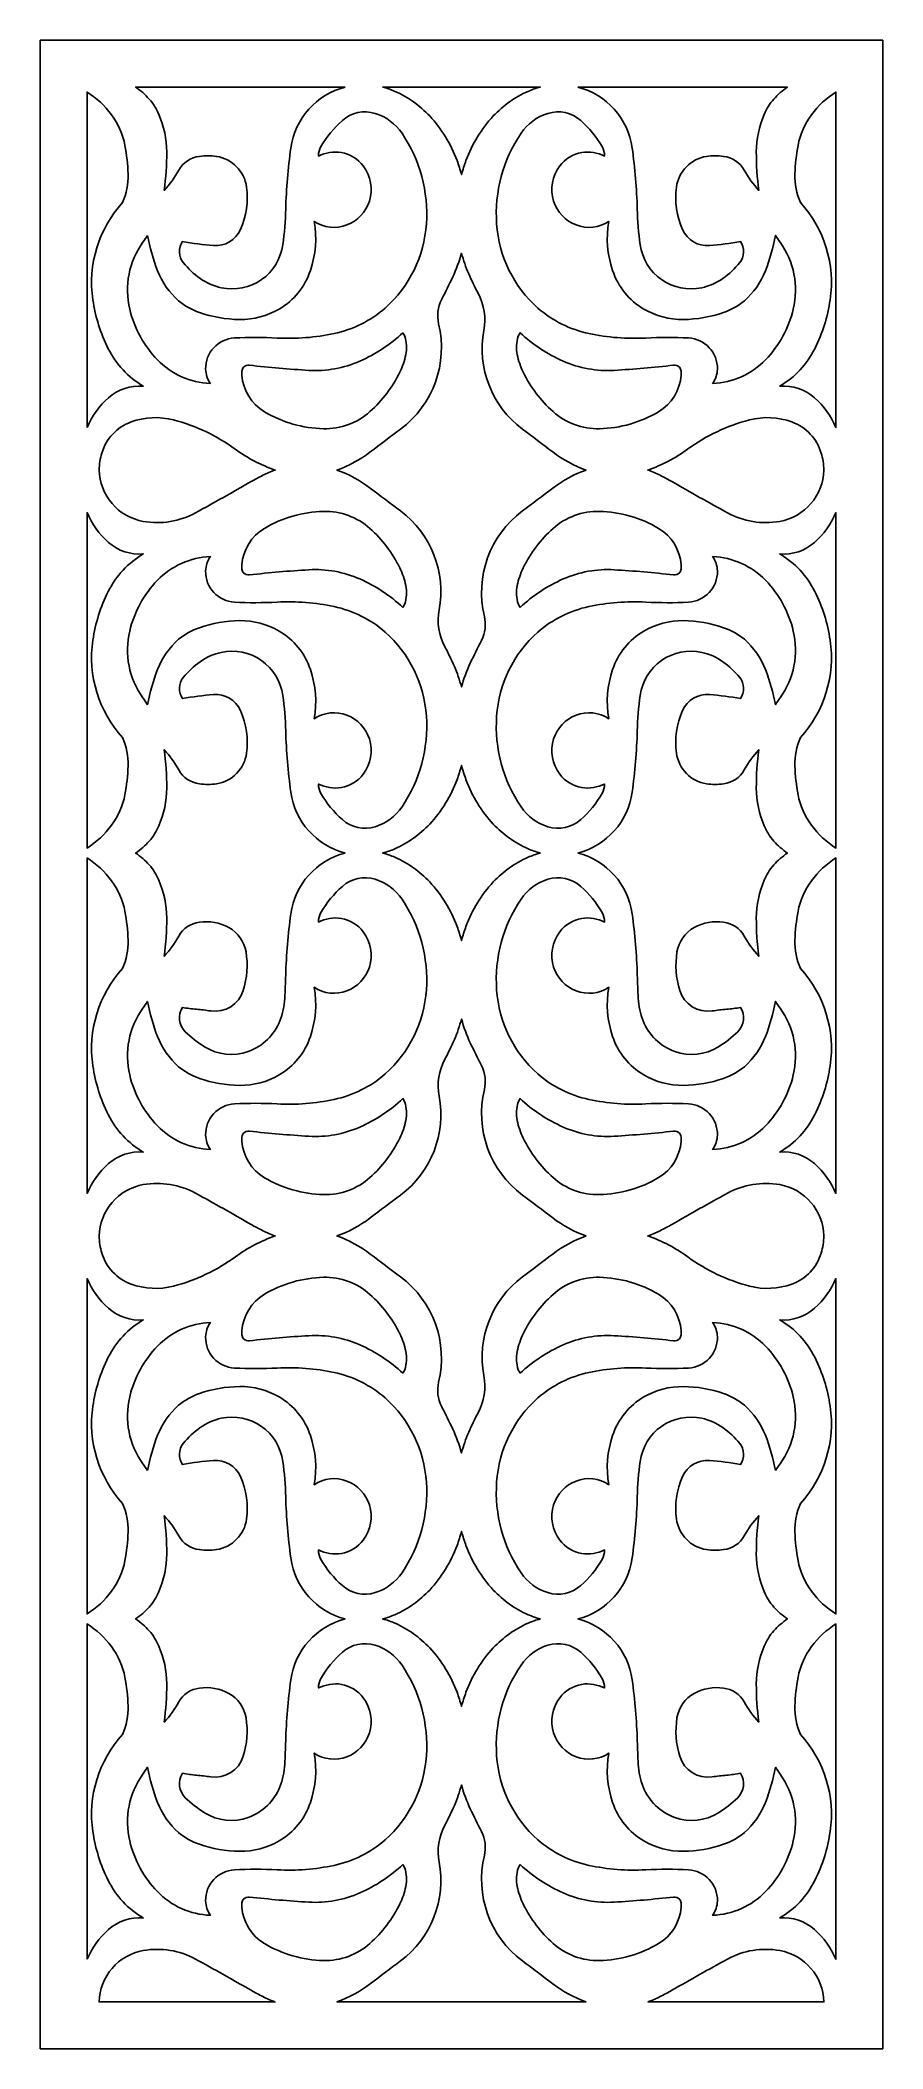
# Model space of a CAD drawing. Header units: centimetres. Extents: x -16.9 to -9.3, y -9 to 9.
import ezdxf

# ---------------------------------------------------------------- set-up
doc = ezdxf.new("R2010")
doc.units = ezdxf.units.CM
doc.header["$MEASUREMENT"] = 0
doc.layers.add('layer 1', color=7, linetype='Continuous')

msp = doc.modelspace()

# ---------------------------------------------------------------- linework, layer by layer
at = {"layer": 'layer 1', "color": 250}
for points, knots in [([(-16.89539, 9.00077), (-16.89539, 9.00077), (-9.34342, 9.00077), (-9.34342, 9.00077), (-9.34342, 9.00077), (-9.34342, 9.00077), (-9.34342, -9.00013), (-9.34342, -9.00013), (-9.34342, -9.00013), (-9.34342, -9.00013), (-16.89539, -9.00013), (-16.89539, -9.00013), (-16.89539, -9.00013), (-16.89539, -9.00013), (-16.89539, 9.00077), (-16.89539, 9.00077)], [0, 0, 0, 0, 0.2, 0.2, 0.2, 0.2, 0.4, 0.4, 0.4, 0.4, 0.6, 0.6, 0.6, 0.6, 1, 1, 1, 1]), ([(-16.47466, 5.52962), (-16.47466, 5.52962), (-16.47466, 8.53597), (-16.47466, 8.53597), (-16.47466, 8.53597), (-16.38982, 8.4819), (-16.31559, 8.41276), (-16.25561, 8.33203), (-16.25561, 8.33203), (-16.19537, 8.25094), (-16.15435, 8.15712), (-16.13564, 8.05786), (-16.13564, 8.05786), (-16.11958, 7.9727), (-16.11031, 7.88641), (-16.10788, 7.79979), (-16.10788, 7.79979), (-16.10544, 7.7123), (-16.12198, 7.62532), (-16.15631, 7.54481), (-16.15631, 7.54481), (-16.37202, 7.30948), (-16.47012, 6.98972), (-16.42325, 6.67395), (-16.42325, 6.67395), (-16.40065, 6.52153), (-16.35414, 6.3737), (-16.28536, 6.23578), (-16.28536, 6.23578), (-16.21557, 6.09582), (-16.10664, 5.97923), (-15.97178, 5.9001), (-15.97178, 5.9001), (-16.08539, 5.90929), (-16.1978, 5.87183), (-16.28318, 5.79626), (-16.28318, 5.79626), (-16.36617, 5.7228), (-16.43157, 5.63171), (-16.47466, 5.52962)], [0, 0, 0, 0, 0.09090909, 0.09090909, 0.09090909, 0.09090909, 0.18181818, 0.18181818, 0.18181818, 0.18181818, 0.27272727, 0.27272727, 0.27272727, 0.27272727, 0.36363636, 0.36363636, 0.36363636, 0.36363636, 0.45454545, 0.45454545, 0.45454545, 0.45454545, 0.54545455, 0.54545455, 0.54545455, 0.54545455, 0.63636364, 0.63636364, 0.63636364, 0.63636364, 0.72727273, 0.72727273, 0.72727273, 0.72727273, 0.81818182, 0.81818182, 0.81818182, 0.81818182, 1, 1, 1, 1]), ([(-14.16244, 8.58015), (-14.42048, 8.51362), (-14.61268, 8.29813), (-14.64894, 8.03414), (-14.64894, 8.03414), (-14.67394, 7.85258), (-14.68927, 7.66983), (-14.69486, 7.48664), (-14.69486, 7.48664), (-14.69763, 7.38004), (-14.70627, 7.27362), (-14.7207, 7.16797), (-14.7207, 7.16797), (-14.73788, 7.04149), (-14.8071, 6.92795), (-14.91162, 6.85471), (-14.91162, 6.85471), (-15.01612, 6.78142), (-15.14713, 6.75526), (-15.2719, 6.78226), (-15.2719, 6.78226), (-15.34013, 6.79708), (-15.40466, 6.82557), (-15.46163, 6.86597), (-15.46163, 6.86597), (-15.51824, 6.90612), (-15.56925, 6.95371), (-15.61325, 7.00741), (-15.61325, 7.00741), (-15.63483, 7.03375), (-15.64693, 7.06667), (-15.64754, 7.10075), (-15.64754, 7.10075), (-15.64812, 7.13458), (-15.63879, 7.16789), (-15.62069, 7.19649), (-15.62069, 7.19649), (-15.52834, 7.1793), (-15.43518, 7.16702), (-15.34155, 7.15968), (-15.34155, 7.15968), (-15.23844, 7.15165), (-15.14154, 7.20946), (-15.09986, 7.30411), (-15.09986, 7.30411), (-15.04718, 7.4236), (-15.02847, 7.55527), (-15.0458, 7.68469), (-15.0458, 7.68469), (-15.06477, 7.82581), (-15.17416, 7.93753), (-15.31492, 7.95918), (-15.31492, 7.95918), (-15.36567, 7.967), (-15.4173, 7.9671), (-15.4681, 7.95947), (-15.4681, 7.95947), (-15.54632, 7.95083), (-15.61539, 7.90472), (-15.65328, 7.83573), (-15.65328, 7.83573), (-15.68914, 7.7704), (-15.73285, 7.70972), (-15.78339, 7.65497), (-15.78339, 7.65497), (-15.7686, 7.76895), (-15.76126, 7.88376), (-15.76137, 7.99868), (-15.76137, 7.99868), (-15.76148, 8.11476), (-15.78597, 8.2295), (-15.83324, 8.33552), (-15.83324, 8.33552), (-15.85293, 8.38635), (-15.88174, 8.43307), (-15.91829, 8.47347), (-15.91829, 8.47347), (-15.95466, 8.51369), (-15.99561, 8.54948), (-16.04034, 8.58015), (-16.04034, 8.58015), (-16.04034, 8.58015), (-14.16248, 8.58015), (-14.16248, 8.58015), (-14.16248, 8.58015), (-14.16248, 8.58015), (-14.16244, 8.58015), (-14.16244, 8.58015)], [0, 0, 0, 0, 0.04347826, 0.04347826, 0.04347826, 0.04347826, 0.08695652, 0.08695652, 0.08695652, 0.08695652, 0.13043478, 0.13043478, 0.13043478, 0.13043478, 0.17391304, 0.17391304, 0.17391304, 0.17391304, 0.2173913, 0.2173913, 0.2173913, 0.2173913, 0.26086957, 0.26086957, 0.26086957, 0.26086957, 0.30434783, 0.30434783, 0.30434783, 0.30434783, 0.34782609, 0.34782609, 0.34782609, 0.34782609, 0.39130435, 0.39130435, 0.39130435, 0.39130435, 0.43478261, 0.43478261, 0.43478261, 0.43478261, 0.47826087, 0.47826087, 0.47826087, 0.47826087, 0.52173913, 0.52173913, 0.52173913, 0.52173913, 0.56521739, 0.56521739, 0.56521739, 0.56521739, 0.60869565, 0.60869565, 0.60869565, 0.60869565, 0.65217391, 0.65217391, 0.65217391, 0.65217391, 0.69565217, 0.69565217, 0.69565217, 0.69565217, 0.73913043, 0.73913043, 0.73913043, 0.73913043, 0.7826087, 0.7826087, 0.7826087, 0.7826087, 0.82608696, 0.82608696, 0.82608696, 0.82608696, 0.86956522, 0.86956522, 0.86956522, 0.86956522, 0.91304348, 0.91304348, 0.91304348, 0.91304348, 1, 1, 1, 1]), ([(-13.82593, 8.58015), (-13.82593, 8.58015), (-12.41273, 8.58015), (-12.41273, 8.58015), (-12.41273, 8.58015), (-12.45048, 8.57034), (-12.4874, 8.55766), (-12.52322, 8.54225), (-12.52322, 8.54225), (-12.64036, 8.48946), (-12.74612, 8.4144), (-12.83463, 8.32124), (-12.83463, 8.32124), (-12.94137, 8.20563), (-13.02443, 8.07033), (-13.07926, 7.92281), (-13.07926, 7.92281), (-13.0947, 7.88114), (-13.10807, 7.83874), (-13.11933, 7.79576), (-13.11933, 7.79576), (-13.13056, 7.83874), (-13.14393, 7.88114), (-13.15941, 7.92281), (-13.15941, 7.92281), (-13.21423, 8.07033), (-13.29729, 8.20563), (-13.40404, 8.32124), (-13.40404, 8.32124), (-13.49254, 8.4144), (-13.59827, 8.48946), (-13.71544, 8.54225), (-13.71544, 8.54225), (-13.75127, 8.55766), (-13.78818, 8.57034), (-13.82593, 8.58015)], [0, 0, 0, 0, 0.1, 0.1, 0.1, 0.1, 0.2, 0.2, 0.2, 0.2, 0.3, 0.3, 0.3, 0.3, 0.4, 0.4, 0.4, 0.4, 0.5, 0.5, 0.5, 0.5, 0.6, 0.6, 0.6, 0.6, 0.7, 0.7, 0.7, 0.7, 0.8, 0.8, 0.8, 0.8, 1, 1, 1, 1]), ([(-12.07618, 8.58015), (-11.81833, 8.51384), (-11.62609, 8.29788), (-11.58973, 8.03414), (-11.58973, 8.03414), (-11.56473, 7.85258), (-11.5494, 7.66979), (-11.5438, 7.48664), (-11.5438, 7.48664), (-11.541, 7.38), (-11.53239, 7.27366), (-11.51793, 7.16797), (-11.51793, 7.16797), (-11.50057, 7.04135), (-11.4311, 6.92773), (-11.32631, 6.85456), (-11.32631, 6.85456), (-11.22157, 6.78135), (-11.09164, 6.75505), (-10.96677, 6.78226), (-10.96677, 6.78226), (-10.89853, 6.79708), (-10.83401, 6.82553), (-10.77704, 6.86593), (-10.77704, 6.86593), (-10.72039, 6.90612), (-10.66942, 6.95368), (-10.62542, 7.00741), (-10.62542, 7.00741), (-10.6038, 7.03379), (-10.5917, 7.06663), (-10.59112, 7.10075), (-10.59112, 7.10075), (-10.5905, 7.13461), (-10.59984, 7.16786), (-10.61797, 7.19649), (-10.61797, 7.19649), (-10.71029, 7.1793), (-10.80349, 7.16702), (-10.89712, 7.15968), (-10.89712, 7.15968), (-11.00012, 7.15158), (-11.09709, 7.20957), (-11.1388, 7.30411), (-11.1388, 7.30411), (-11.19148, 7.42357), (-11.21016, 7.55531), (-11.19283, 7.68469), (-11.19283, 7.68469), (-11.17401, 7.8257), (-11.06432, 7.93746), (-10.92375, 7.95918), (-10.92375, 7.95918), (-10.87299, 7.967), (-10.82133, 7.9671), (-10.77053, 7.95947), (-10.77053, 7.95947), (-10.69238, 7.95086), (-10.62324, 7.90465), (-10.58538, 7.83573), (-10.58538, 7.83573), (-10.54948, 7.7704), (-10.50581, 7.70972), (-10.45527, 7.65497), (-10.45527, 7.65497), (-10.47002, 7.76895), (-10.4774, 7.88376), (-10.47725, 7.99868), (-10.47725, 7.99868), (-10.47715, 8.11472), (-10.45266, 8.22954), (-10.40539, 8.33552), (-10.40539, 8.33552), (-10.38573, 8.38631), (-10.35688, 8.43311), (-10.32033, 8.47347), (-10.32033, 8.47347), (-10.284, 8.51369), (-10.24302, 8.54948), (-10.19829, 8.58015), (-10.19829, 8.58015), (-10.19829, 8.58015), (-12.07615, 8.58015), (-12.07615, 8.58015), (-12.07615, 8.58015), (-12.07615, 8.58015), (-12.07618, 8.58015), (-12.07618, 8.58015)], [0, 0, 0, 0, 0.04347826, 0.04347826, 0.04347826, 0.04347826, 0.08695652, 0.08695652, 0.08695652, 0.08695652, 0.13043478, 0.13043478, 0.13043478, 0.13043478, 0.17391304, 0.17391304, 0.17391304, 0.17391304, 0.2173913, 0.2173913, 0.2173913, 0.2173913, 0.26086957, 0.26086957, 0.26086957, 0.26086957, 0.30434783, 0.30434783, 0.30434783, 0.30434783, 0.34782609, 0.34782609, 0.34782609, 0.34782609, 0.39130435, 0.39130435, 0.39130435, 0.39130435, 0.43478261, 0.43478261, 0.43478261, 0.43478261, 0.47826087, 0.47826087, 0.47826087, 0.47826087, 0.52173913, 0.52173913, 0.52173913, 0.52173913, 0.56521739, 0.56521739, 0.56521739, 0.56521739, 0.60869565, 0.60869565, 0.60869565, 0.60869565, 0.65217391, 0.65217391, 0.65217391, 0.65217391, 0.69565217, 0.69565217, 0.69565217, 0.69565217, 0.73913043, 0.73913043, 0.73913043, 0.73913043, 0.7826087, 0.7826087, 0.7826087, 0.7826087, 0.82608696, 0.82608696, 0.82608696, 0.82608696, 0.86956522, 0.86956522, 0.86956522, 0.86956522, 0.91304348, 0.91304348, 0.91304348, 0.91304348, 1, 1, 1, 1]), ([(-9.76404, 5.52962), (-9.76404, 5.52962), (-9.76401, 8.53597), (-9.76401, 8.53597), (-9.76401, 8.53597), (-9.84884, 8.4819), (-9.92307, 8.4128), (-9.98306, 8.33203), (-9.98306, 8.33203), (-10.0433, 8.2509), (-10.08432, 8.15716), (-10.10303, 8.05786), (-10.10303, 8.05786), (-10.11909, 7.9727), (-10.12835, 7.88641), (-10.13079, 7.79979), (-10.13079, 7.79979), (-10.13322, 7.71227), (-10.11669, 7.62532), (-10.08232, 7.54481), (-10.08232, 7.54481), (-9.86668, 7.30966), (-9.76862, 6.98954), (-9.81538, 6.67391), (-9.81538, 6.67391), (-9.83798, 6.52157), (-9.88456, 6.37366), (-9.9533, 6.23578), (-9.9533, 6.23578), (-10.02306, 6.09586), (-10.13206, 5.9792), (-10.26689, 5.9001), (-10.26689, 5.9001), (-10.15331, 5.90929), (-10.04083, 5.87176), (-9.95548, 5.79622), (-9.95548, 5.79622), (-9.87253, 5.72283), (-9.80706, 5.63167), (-9.76401, 5.52958), (-9.76401, 5.52958), (-9.76401, 5.52958), (-9.76404, 5.52962), (-9.76404, 5.52962)], [0, 0, 0, 0, 0.08333333, 0.08333333, 0.08333333, 0.08333333, 0.16666667, 0.16666667, 0.16666667, 0.16666667, 0.25, 0.25, 0.25, 0.25, 0.33333333, 0.33333333, 0.33333333, 0.33333333, 0.41666667, 0.41666667, 0.41666667, 0.41666667, 0.5, 0.5, 0.5, 0.5, 0.58333333, 0.58333333, 0.58333333, 0.58333333, 0.66666667, 0.66666667, 0.66666667, 0.66666667, 0.75, 0.75, 0.75, 0.75, 0.83333333, 0.83333333, 0.83333333, 0.83333333, 1, 1, 1, 1]), ([(-15.93214, 7.25095), (-15.94631, 7.23064), (-15.96059, 7.21044), (-15.97501, 7.19027), (-15.97501, 7.19027), (-16.09909, 7.01697), (-16.1421, 6.79861), (-16.09295, 6.59126), (-16.09295, 6.59126), (-16.05229, 6.41988), (-15.96633, 6.26266), (-15.84396, 6.13597), (-15.84396, 6.13597), (-15.71919, 6.00692), (-15.54952, 5.93109), (-15.37014, 5.92441), (-15.37014, 5.92441), (-15.3963, 5.96216), (-15.41113, 6.00659), (-15.41287, 6.05248), (-15.41287, 6.05248), (-15.41614, 6.20057), (-15.30082, 6.32443), (-15.15291, 6.33217), (-15.15291, 6.33217), (-15.02571, 6.33874), (-14.89825, 6.3386), (-14.77109, 6.33173), (-14.77109, 6.33173), (-14.60007, 6.32247), (-14.42862, 6.33595), (-14.26112, 6.37181), (-14.26112, 6.37181), (-14.09174, 6.40807), (-13.93427, 6.48644), (-13.80322, 6.59976), (-13.80322, 6.59976), (-13.58606, 6.79341), (-13.45348, 7.06431), (-13.43397, 7.35464), (-13.43397, 7.35464), (-13.41464, 7.64196), (-13.49149, 7.92739), (-13.65255, 8.1661), (-13.65255, 8.1661), (-13.71017, 8.25152), (-13.7953, 8.31459), (-13.8938, 8.34478), (-13.8938, 8.34478), (-13.99608, 8.3761), (-14.10715, 8.35205), (-14.18722, 8.28116), (-14.18722, 8.28116), (-14.26338, 8.21377), (-14.32823, 8.13463), (-14.37939, 8.04675), (-14.37939, 8.04675), (-14.39439, 8.02095), (-14.40184, 7.99152), (-14.40093, 7.96169), (-14.40093, 7.96169), (-14.36918, 7.97655), (-14.33561, 7.98716), (-14.30105, 7.99326), (-14.30105, 7.99326), (-14.26643, 7.99937), (-14.231, 7.99959), (-14.19634, 7.99385), (-14.19634, 7.99385), (-14.11841, 7.97975), (-14.04854, 7.93698), (-14.00051, 7.87402), (-14.00051, 7.87402), (-13.93191, 7.78406), (-13.91124, 7.66631), (-13.94499, 7.55836), (-13.94499, 7.55836), (-13.97664, 7.46037), (-14.05079, 7.38186), (-14.14678, 7.34462), (-14.14678, 7.34462), (-14.24358, 7.30705), (-14.35272, 7.31922), (-14.43894, 7.37713), (-14.43894, 7.37713), (-14.41372, 7.22926), (-14.42567, 7.07735), (-14.47367, 6.93522), (-14.47367, 6.93522), (-14.52243, 6.79072), (-14.62158, 6.6685), (-14.75289, 6.59093), (-14.75289, 6.59093), (-14.86065, 6.52884), (-14.98309, 6.49661), (-15.10746, 6.49763), (-15.10746, 6.49763), (-15.23048, 6.49861), (-15.35252, 6.51994), (-15.4686, 6.56074), (-15.4686, 6.56074), (-15.53626, 6.58454), (-15.59926, 6.61989), (-15.65485, 6.66516), (-15.65485, 6.66516), (-15.73808, 6.7387), (-15.80268, 6.83105), (-15.84327, 6.93449), (-15.84327, 6.93449), (-15.88334, 7.03673), (-15.91314, 7.14279), (-15.93214, 7.25095)], [0, 0, 0, 0, 0.03448276, 0.03448276, 0.03448276, 0.03448276, 0.06896552, 0.06896552, 0.06896552, 0.06896552, 0.10344828, 0.10344828, 0.10344828, 0.10344828, 0.13793103, 0.13793103, 0.13793103, 0.13793103, 0.17241379, 0.17241379, 0.17241379, 0.17241379, 0.20689655, 0.20689655, 0.20689655, 0.20689655, 0.24137931, 0.24137931, 0.24137931, 0.24137931, 0.27586207, 0.27586207, 0.27586207, 0.27586207, 0.31034483, 0.31034483, 0.31034483, 0.31034483, 0.34482759, 0.34482759, 0.34482759, 0.34482759, 0.37931034, 0.37931034, 0.37931034, 0.37931034, 0.4137931, 0.4137931, 0.4137931, 0.4137931, 0.44827586, 0.44827586, 0.44827586, 0.44827586, 0.48275862, 0.48275862, 0.48275862, 0.48275862, 0.51724138, 0.51724138, 0.51724138, 0.51724138, 0.55172414, 0.55172414, 0.55172414, 0.55172414, 0.5862069, 0.5862069, 0.5862069, 0.5862069, 0.62068966, 0.62068966, 0.62068966, 0.62068966, 0.65517241, 0.65517241, 0.65517241, 0.65517241, 0.68965517, 0.68965517, 0.68965517, 0.68965517, 0.72413793, 0.72413793, 0.72413793, 0.72413793, 0.75862069, 0.75862069, 0.75862069, 0.75862069, 0.79310345, 0.79310345, 0.79310345, 0.79310345, 0.82758621, 0.82758621, 0.82758621, 0.82758621, 0.86206897, 0.86206897, 0.86206897, 0.86206897, 0.89655172, 0.89655172, 0.89655172, 0.89655172, 0.93103448, 0.93103448, 0.93103448, 0.93103448, 1, 1, 1, 1]), ([(-10.30653, 7.25095), (-10.29236, 7.23064), (-10.27808, 7.21044), (-10.26365, 7.19031), (-10.26365, 7.19031), (-10.13962, 7.01711), (-10.09663, 6.79854), (-10.14572, 6.59126), (-10.14572, 6.59126), (-10.1863, 6.41991), (-10.27234, 6.26263), (-10.39471, 6.13597), (-10.39471, 6.13597), (-10.51936, 6.00695), (-10.68922, 5.93113), (-10.86852, 5.92441), (-10.86852, 5.92441), (-10.84236, 5.96216), (-10.82754, 6.00659), (-10.82579, 6.05248), (-10.82579, 6.05248), (-10.82267, 6.20075), (-10.93763, 6.32465), (-11.08572, 6.3322), (-11.08572, 6.3322), (-11.21292, 6.33874), (-11.34037, 6.3386), (-11.46758, 6.33173), (-11.46758, 6.33173), (-11.63856, 6.32247), (-11.81005, 6.33595), (-11.9775, 6.37181), (-11.9775, 6.37181), (-12.14685, 6.40807), (-12.30439, 6.48651), (-12.43541, 6.59976), (-12.43541, 6.59976), (-12.65253, 6.79327), (-12.78511, 7.06445), (-12.80469, 7.35464), (-12.80469, 7.35464), (-12.82402, 7.64185), (-12.74707, 7.92747), (-12.58611, 8.1661), (-12.58611, 8.1661), (-12.52853, 8.25152), (-12.44329, 8.31459), (-12.34483, 8.34478), (-12.34483, 8.34478), (-12.24266, 8.3761), (-12.13145, 8.35198), (-12.05141, 8.28116), (-12.05141, 8.28116), (-11.97529, 8.21377), (-11.9104, 8.13463), (-11.85928, 8.04675), (-11.85928, 8.04675), (-11.84427, 8.02099), (-11.83679, 7.99152), (-11.8377, 7.96169), (-11.8377, 7.96169), (-11.86949, 7.97655), (-11.90306, 7.98716), (-11.93758, 7.99326), (-11.93758, 7.99326), (-11.9722, 7.99937), (-12.00762, 7.99959), (-12.04232, 7.99385), (-12.04232, 7.99385), (-12.12029, 7.97975), (-12.19012, 7.93702), (-12.23816, 7.87402), (-12.23816, 7.87402), (-12.30675, 7.78399), (-12.32746, 7.66638), (-12.29367, 7.55836), (-12.29367, 7.55836), (-12.26195, 7.46034), (-12.18791, 7.38186), (-12.09188, 7.34462), (-12.09188, 7.34462), (-11.99498, 7.30701), (-11.88595, 7.31915), (-11.79973, 7.37713), (-11.79973, 7.37713), (-11.82494, 7.22919), (-11.81303, 7.07739), (-11.76499, 6.93522), (-11.76499, 6.93522), (-11.71616, 6.79065), (-11.61712, 6.6685), (-11.48578, 6.59093), (-11.48578, 6.59093), (-11.37798, 6.52884), (-11.25561, 6.49661), (-11.13121, 6.49763), (-11.13121, 6.49763), (-11.00815, 6.49861), (-10.88614, 6.51994), (-10.77006, 6.56074), (-10.77006, 6.56074), (-10.70241, 6.58454), (-10.63941, 6.61985), (-10.58378, 6.66516), (-10.58378, 6.66516), (-10.50054, 6.73873), (-10.43598, 6.83102), (-10.3954, 6.93449), (-10.3954, 6.93449), (-10.35529, 7.03677), (-10.32553, 7.14275), (-10.30653, 7.25095), (-10.30653, 7.25095), (-10.30653, 7.25095), (-10.30653, 7.25095), (-10.30653, 7.25095)], [0, 0, 0, 0, 0.03333333, 0.03333333, 0.03333333, 0.03333333, 0.06666667, 0.06666667, 0.06666667, 0.06666667, 0.1, 0.1, 0.1, 0.1, 0.13333333, 0.13333333, 0.13333333, 0.13333333, 0.16666667, 0.16666667, 0.16666667, 0.16666667, 0.2, 0.2, 0.2, 0.2, 0.23333333, 0.23333333, 0.23333333, 0.23333333, 0.26666667, 0.26666667, 0.26666667, 0.26666667, 0.3, 0.3, 0.3, 0.3, 0.33333333, 0.33333333, 0.33333333, 0.33333333, 0.36666667, 0.36666667, 0.36666667, 0.36666667, 0.4, 0.4, 0.4, 0.4, 0.43333333, 0.43333333, 0.43333333, 0.43333333, 0.46666667, 0.46666667, 0.46666667, 0.46666667, 0.5, 0.5, 0.5, 0.5, 0.53333333, 0.53333333, 0.53333333, 0.53333333, 0.56666667, 0.56666667, 0.56666667, 0.56666667, 0.6, 0.6, 0.6, 0.6, 0.63333333, 0.63333333, 0.63333333, 0.63333333, 0.66666667, 0.66666667, 0.66666667, 0.66666667, 0.7, 0.7, 0.7, 0.7, 0.73333333, 0.73333333, 0.73333333, 0.73333333, 0.76666667, 0.76666667, 0.76666667, 0.76666667, 0.8, 0.8, 0.8, 0.8, 0.83333333, 0.83333333, 0.83333333, 0.83333333, 0.86666667, 0.86666667, 0.86666667, 0.86666667, 0.9, 0.9, 0.9, 0.9, 0.93333333, 0.93333333, 0.93333333, 0.93333333, 1, 1, 1, 1]), ([(-12.00279, 5.14827), (-12.11008, 5.18685), (-12.21087, 5.24157), (-12.30167, 5.31053), (-12.30167, 5.31053), (-12.39195, 5.37909), (-12.48249, 5.44729), (-12.57332, 5.51508), (-12.57332, 5.51508), (-12.84782, 5.71985), (-12.98174, 6.06342), (-12.91878, 6.4), (-12.91878, 6.4), (-12.89752, 6.51336), (-12.91565, 6.6305), (-12.97015, 6.73212), (-12.97015, 6.73212), (-13.00092, 6.78942), (-13.02923, 6.84798), (-13.05506, 6.90772), (-13.05506, 6.90772), (-13.08086, 6.96745), (-13.10237, 7.02899), (-13.11933, 7.09185), (-13.11933, 7.09185), (-13.13913, 7.01857), (-13.16544, 6.94717), (-13.19796, 6.87858), (-13.19796, 6.87858), (-13.23044, 6.81009), (-13.26397, 6.74215), (-13.2986, 6.67475), (-13.2986, 6.67475), (-13.33264, 6.60848), (-13.34176, 6.53222), (-13.32429, 6.45977), (-13.32429, 6.45977), (-13.23865, 6.1052), (-13.37304, 5.73337), (-13.6653, 5.51508), (-13.6653, 5.51508), (-13.75617, 5.44729), (-13.84671, 5.37909), (-13.937, 5.31053), (-13.937, 5.31053), (-14.02776, 5.24157), (-14.12858, 5.18685), (-14.23587, 5.14827), (-14.23587, 5.14827), (-14.12858, 5.10968), (-14.0278, 5.05496), (-13.937, 4.98601), (-13.937, 4.98601), (-13.84671, 4.91745), (-13.75617, 4.84925), (-13.66534, 4.78145), (-13.66534, 4.78145), (-13.39077, 4.57661), (-13.25678, 4.23294), (-13.31985, 3.89621), (-13.31985, 3.89621), (-13.34111, 3.78296), (-13.32298, 3.66593), (-13.26848, 3.56438), (-13.26848, 3.56438), (-13.23774, 3.50708), (-13.2094, 3.44848), (-13.18361, 3.38878), (-13.18361, 3.38878), (-13.15777, 3.32902), (-13.1363, 3.26747), (-13.11933, 3.20465), (-13.11933, 3.20465), (-13.09953, 3.27793), (-13.07323, 3.34933), (-13.04067, 3.41792), (-13.04067, 3.41792), (-13.00819, 3.48637), (-12.97466, 3.55435), (-12.94003, 3.62175), (-12.94003, 3.62175), (-12.90599, 3.68809), (-12.89687, 3.76435), (-12.91438, 3.83684), (-12.91438, 3.83684), (-12.99998, 4.19141), (-12.86558, 4.5632), (-12.57332, 4.78145), (-12.57332, 4.78145), (-12.48249, 4.84925), (-12.39192, 4.91745), (-12.30167, 4.98601), (-12.30167, 4.98601), (-12.21087, 5.05496), (-12.11008, 5.10968), (-12.00279, 5.14827)], [0, 0, 0, 0, 0.04, 0.04, 0.04, 0.04, 0.08, 0.08, 0.08, 0.08, 0.12, 0.12, 0.12, 0.12, 0.16, 0.16, 0.16, 0.16, 0.2, 0.2, 0.2, 0.2, 0.24, 0.24, 0.24, 0.24, 0.28, 0.28, 0.28, 0.28, 0.32, 0.32, 0.32, 0.32, 0.36, 0.36, 0.36, 0.36, 0.4, 0.4, 0.4, 0.4, 0.44, 0.44, 0.44, 0.44, 0.48, 0.48, 0.48, 0.48, 0.52, 0.52, 0.52, 0.52, 0.56, 0.56, 0.56, 0.56, 0.6, 0.6, 0.6, 0.6, 0.64, 0.64, 0.64, 0.64, 0.68, 0.68, 0.68, 0.68, 0.72, 0.72, 0.72, 0.72, 0.76, 0.76, 0.76, 0.76, 0.8, 0.8, 0.8, 0.8, 0.84, 0.84, 0.84, 0.84, 0.88, 0.88, 0.88, 0.88, 0.92, 0.92, 0.92, 0.92, 1, 1, 1, 1]), ([(-13.64412, 6.37911), (-13.75806, 6.27331), (-13.88886, 6.18716), (-14.03103, 6.1242), (-14.03103, 6.1242), (-14.17425, 6.06076), (-14.33066, 6.03253), (-14.487, 6.04187), (-14.487, 6.04187), (-14.66471, 6.05244), (-14.84212, 6.0677), (-15.01902, 6.08754), (-15.01902, 6.08754), (-15.03868, 6.08976), (-15.05826, 6.08304), (-15.0724, 6.06919), (-15.0724, 6.06919), (-15.08163, 6.06018), (-15.08708, 6.04797), (-15.08766, 6.03508), (-15.08766, 6.03508), (-15.0882, 6.02261), (-15.08809, 6.01012), (-15.08729, 5.99769), (-15.08729, 5.99769), (-15.07785, 5.86191), (-15.00231, 5.73955), (-14.8851, 5.67037), (-14.8851, 5.67037), (-14.72444, 5.5755), (-14.54227, 5.52333), (-14.35573, 5.51879), (-14.35573, 5.51879), (-14.20259, 5.51508), (-14.05385, 5.56984), (-13.93972, 5.672), (-13.93972, 5.672), (-13.82855, 5.77148), (-13.73775, 5.89153), (-13.67232, 6.02559), (-13.67232, 6.02559), (-13.64797, 6.07544), (-13.62992, 6.12812), (-13.61862, 6.18248), (-13.61862, 6.18248), (-13.60714, 6.23749), (-13.61019, 6.29453), (-13.62745, 6.34805), (-13.62745, 6.34805), (-13.62745, 6.34805), (-13.64412, 6.37911), (-13.64412, 6.37911)], [0, 0, 0, 0, 0.07142857, 0.07142857, 0.07142857, 0.07142857, 0.14285714, 0.14285714, 0.14285714, 0.14285714, 0.21428571, 0.21428571, 0.21428571, 0.21428571, 0.28571429, 0.28571429, 0.28571429, 0.28571429, 0.35714286, 0.35714286, 0.35714286, 0.35714286, 0.42857143, 0.42857143, 0.42857143, 0.42857143, 0.5, 0.5, 0.5, 0.5, 0.57142857, 0.57142857, 0.57142857, 0.57142857, 0.64285714, 0.64285714, 0.64285714, 0.64285714, 0.71428571, 0.71428571, 0.71428571, 0.71428571, 0.78571429, 0.78571429, 0.78571429, 0.78571429, 0.85714286, 0.85714286, 0.85714286, 0.85714286, 1, 1, 1, 1]), ([(-12.59454, 6.37911), (-12.48057, 6.27331), (-12.34984, 6.18716), (-12.20764, 6.1242), (-12.20764, 6.1242), (-12.06434, 6.06076), (-11.90804, 6.03253), (-11.75166, 6.04187), (-11.75166, 6.04187), (-11.57392, 6.05244), (-11.39651, 6.0677), (-11.2196, 6.08754), (-11.2196, 6.08754), (-11.19998, 6.08976), (-11.1804, 6.083), (-11.16627, 6.06919), (-11.16627, 6.06919), (-11.15704, 6.06018), (-11.15159, 6.04797), (-11.15101, 6.03508), (-11.15101, 6.03508), (-11.15043, 6.02261), (-11.15057, 6.01012), (-11.15137, 5.99769), (-11.15137, 5.99769), (-11.16067, 5.86224), (-11.23614, 5.73998), (-11.35295, 5.67084), (-11.35295, 5.67084), (-11.51368, 5.57572), (-11.69622, 5.52337), (-11.88293, 5.51879), (-11.88293, 5.51879), (-12.036, 5.51505), (-12.18482, 5.56991), (-12.29894, 5.672), (-12.29894, 5.672), (-12.41008, 5.77148), (-12.50088, 5.89156), (-12.56631, 6.02559), (-12.56631, 6.02559), (-12.59066, 6.07544), (-12.60871, 6.12816), (-12.62005, 6.18248), (-12.62005, 6.18248), (-12.63153, 6.23749), (-12.62848, 6.29456), (-12.61118, 6.34805), (-12.61118, 6.34805), (-12.61118, 6.34805), (-12.59454, 6.37911), (-12.59454, 6.37911), (-12.59454, 6.37911), (-12.59454, 6.37911), (-12.59454, 6.37911), (-12.59454, 6.37911)], [0, 0, 0, 0, 0.06666667, 0.06666667, 0.06666667, 0.06666667, 0.13333333, 0.13333333, 0.13333333, 0.13333333, 0.2, 0.2, 0.2, 0.2, 0.26666667, 0.26666667, 0.26666667, 0.26666667, 0.33333333, 0.33333333, 0.33333333, 0.33333333, 0.4, 0.4, 0.4, 0.4, 0.46666667, 0.46666667, 0.46666667, 0.46666667, 0.53333333, 0.53333333, 0.53333333, 0.53333333, 0.6, 0.6, 0.6, 0.6, 0.66666667, 0.66666667, 0.66666667, 0.66666667, 0.73333333, 0.73333333, 0.73333333, 0.73333333, 0.8, 0.8, 0.8, 0.8, 0.86666667, 0.86666667, 0.86666667, 0.86666667, 1, 1, 1, 1]), ([(-14.78886, 5.14827), (-14.91678, 5.19263), (-15.03741, 5.25574), (-15.14677, 5.33553), (-15.14677, 5.33553), (-15.31299, 5.45677), (-15.50047, 5.5456), (-15.69957, 5.59741), (-15.69957, 5.59741), (-15.82565, 5.63022), (-15.9587, 5.6239), (-16.0811, 5.57921), (-16.0811, 5.57921), (-16.20747, 5.5331), (-16.30455, 5.43006), (-16.34292, 5.30112), (-16.34292, 5.30112), (-16.35774, 5.25145), (-16.36591, 5.20008), (-16.36729, 5.14827), (-16.36729, 5.14827), (-16.36435, 5.03771), (-16.32333, 4.93162), (-16.2511, 4.84783), (-16.2511, 4.84783), (-16.17887, 4.76408), (-16.08005, 4.70781), (-15.97116, 4.68844), (-15.97116, 4.68844), (-15.81086, 4.65996), (-15.64569, 4.68699), (-15.50283, 4.76514), (-15.50283, 4.76514), (-15.33599, 4.85641), (-15.1701, 4.94949), (-15.00522, 5.04436), (-15.00522, 5.04436), (-14.97052, 5.0643), (-14.93524, 5.08334), (-14.89949, 5.1014), (-14.89949, 5.1014), (-14.8637, 5.11946), (-14.82672, 5.13511), (-14.78882, 5.14827), (-14.78882, 5.14827), (-14.78882, 5.14827), (-14.78886, 5.14827), (-14.78886, 5.14827)], [0, 0, 0, 0, 0.07692308, 0.07692308, 0.07692308, 0.07692308, 0.15384615, 0.15384615, 0.15384615, 0.15384615, 0.23076923, 0.23076923, 0.23076923, 0.23076923, 0.30769231, 0.30769231, 0.30769231, 0.30769231, 0.38461538, 0.38461538, 0.38461538, 0.38461538, 0.46153846, 0.46153846, 0.46153846, 0.46153846, 0.53846154, 0.53846154, 0.53846154, 0.53846154, 0.61538462, 0.61538462, 0.61538462, 0.61538462, 0.69230769, 0.69230769, 0.69230769, 0.69230769, 0.76923077, 0.76923077, 0.76923077, 0.76923077, 0.84615385, 0.84615385, 0.84615385, 0.84615385, 1, 1, 1, 1]), ([(-9.87133, 5.14827), (-9.87744, 4.92053), (-10.04319, 4.72837), (-10.26751, 4.68844), (-10.26751, 4.68844), (-10.42773, 4.65996), (-10.59301, 4.68702), (-10.7358, 4.76514), (-10.7358, 4.76514), (-10.90267, 4.85641), (-11.06857, 4.94949), (-11.23341, 5.04436), (-11.23341, 5.04436), (-11.26815, 5.0643), (-11.30339, 5.08334), (-11.33918, 5.1014), (-11.33918, 5.1014), (-11.37496, 5.11946), (-11.41191, 5.13511), (-11.44981, 5.14827), (-11.44981, 5.14827), (-11.32272, 5.1923), (-11.20293, 5.25498), (-11.09433, 5.33429), (-11.09433, 5.33429), (-10.92745, 5.45608), (-10.73903, 5.54535), (-10.53909, 5.59741), (-10.53909, 5.59741), (-10.41305, 5.63022), (-10.27993, 5.62386), (-10.15756, 5.57921), (-10.15756, 5.57921), (-10.03123, 5.53318), (-9.93412, 5.42995), (-9.89571, 5.30108), (-9.89571, 5.30108), (-9.88093, 5.25145), (-9.87272, 5.20004), (-9.87133, 5.14827), (-9.87133, 5.14827), (-9.87133, 5.14827), (-9.87133, 5.14827), (-9.87133, 5.14827)], [0, 0, 0, 0, 0.08333333, 0.08333333, 0.08333333, 0.08333333, 0.16666667, 0.16666667, 0.16666667, 0.16666667, 0.25, 0.25, 0.25, 0.25, 0.33333333, 0.33333333, 0.33333333, 0.33333333, 0.41666667, 0.41666667, 0.41666667, 0.41666667, 0.5, 0.5, 0.5, 0.5, 0.58333333, 0.58333333, 0.58333333, 0.58333333, 0.66666667, 0.66666667, 0.66666667, 0.66666667, 0.75, 0.75, 0.75, 0.75, 0.83333333, 0.83333333, 0.83333333, 0.83333333, 1, 1, 1, 1]), ([(-16.47466, 4.76692), (-16.47466, 4.76692), (-16.47466, 1.76053), (-16.47466, 1.76053), (-16.47466, 1.76053), (-16.38982, 1.81459), (-16.31559, 1.8837), (-16.25561, 1.96447), (-16.25561, 1.96447), (-16.19537, 2.0456), (-16.15435, 2.1393), (-16.13564, 2.23863), (-16.13564, 2.23863), (-16.11958, 2.3238), (-16.11031, 2.41005), (-16.10788, 2.49671), (-16.10788, 2.49671), (-16.10544, 2.58419), (-16.12194, 2.67118), (-16.15631, 2.75169), (-16.15631, 2.75169), (-16.37198, 2.9868), (-16.47001, 3.30696), (-16.42325, 3.62255), (-16.42325, 3.62255), (-16.40065, 3.77496), (-16.35411, 3.92287), (-16.28536, 4.06076), (-16.28536, 4.06076), (-16.21561, 4.20067), (-16.10661, 4.31734), (-15.97178, 4.39643), (-15.97178, 4.39643), (-16.08535, 4.38721), (-16.19784, 4.42474), (-16.28318, 4.50027), (-16.28318, 4.50027), (-16.36613, 4.5737), (-16.43157, 4.66486), (-16.47466, 4.76692), (-16.47466, 4.76692), (-16.47466, 4.76692), (-16.47466, 4.76692), (-16.47466, 4.76692)], [0, 0, 0, 0, 0.08333333, 0.08333333, 0.08333333, 0.08333333, 0.16666667, 0.16666667, 0.16666667, 0.16666667, 0.25, 0.25, 0.25, 0.25, 0.33333333, 0.33333333, 0.33333333, 0.33333333, 0.41666667, 0.41666667, 0.41666667, 0.41666667, 0.5, 0.5, 0.5, 0.5, 0.58333333, 0.58333333, 0.58333333, 0.58333333, 0.66666667, 0.66666667, 0.66666667, 0.66666667, 0.75, 0.75, 0.75, 0.75, 0.83333333, 0.83333333, 0.83333333, 0.83333333, 1, 1, 1, 1]), ([(-13.64412, 3.91739), (-13.7581, 4.02322), (-13.88882, 4.10937), (-14.03103, 4.17233), (-14.03103, 4.17233), (-14.17429, 4.23577), (-14.33059, 4.264), (-14.487, 4.25466), (-14.487, 4.25466), (-14.66471, 4.24409), (-14.84208, 4.22883), (-15.01899, 4.20896), (-15.01899, 4.20896), (-15.03864, 4.20674), (-15.05826, 4.2135), (-15.0724, 4.22731), (-15.0724, 4.22731), (-15.08163, 4.23635), (-15.08708, 4.24856), (-15.08766, 4.26146), (-15.08766, 4.26146), (-15.0882, 4.27392), (-15.08809, 4.28638), (-15.08729, 4.29884), (-15.08729, 4.29884), (-15.07792, 4.4344), (-15.00235, 4.5567), (-14.88543, 4.62588), (-14.88543, 4.62588), (-14.72477, 4.72092), (-14.54234, 4.77317), (-14.35573, 4.77771), (-14.35573, 4.77771), (-14.20266, 4.78145), (-14.05385, 4.72663), (-13.93972, 4.62453), (-13.93972, 4.62453), (-13.82858, 4.52505), (-13.73775, 4.40497), (-13.67232, 4.27094), (-13.67232, 4.27094), (-13.64797, 4.22109), (-13.62992, 4.16837), (-13.61862, 4.11409), (-13.61862, 4.11409), (-13.60714, 4.05905), (-13.61019, 4.00197), (-13.62745, 3.94852), (-13.62745, 3.94852), (-13.62745, 3.94852), (-13.64412, 3.91739), (-13.64412, 3.91739), (-13.64412, 3.91739), (-13.64412, 3.91739), (-13.64412, 3.91739), (-13.64412, 3.91739)], [0, 0, 0, 0, 0.06666667, 0.06666667, 0.06666667, 0.06666667, 0.13333333, 0.13333333, 0.13333333, 0.13333333, 0.2, 0.2, 0.2, 0.2, 0.26666667, 0.26666667, 0.26666667, 0.26666667, 0.33333333, 0.33333333, 0.33333333, 0.33333333, 0.4, 0.4, 0.4, 0.4, 0.46666667, 0.46666667, 0.46666667, 0.46666667, 0.53333333, 0.53333333, 0.53333333, 0.53333333, 0.6, 0.6, 0.6, 0.6, 0.66666667, 0.66666667, 0.66666667, 0.66666667, 0.73333333, 0.73333333, 0.73333333, 0.73333333, 0.8, 0.8, 0.8, 0.8, 0.86666667, 0.86666667, 0.86666667, 0.86666667, 1, 1, 1, 1]), ([(-12.59454, 3.91739), (-12.4806, 4.02319), (-12.34981, 4.10937), (-12.20764, 4.17233), (-12.20764, 4.17233), (-12.06441, 4.23577), (-11.908, 4.264), (-11.75166, 4.25466), (-11.75166, 4.25466), (-11.57396, 4.24409), (-11.39654, 4.22883), (-11.21964, 4.20896), (-11.21964, 4.20896), (-11.19998, 4.20674), (-11.1804, 4.2135), (-11.16627, 4.22731), (-11.16627, 4.22731), (-11.15704, 4.23635), (-11.15159, 4.24856), (-11.15101, 4.26146), (-11.15101, 4.26146), (-11.15043, 4.27392), (-11.15057, 4.28638), (-11.15137, 4.29884), (-11.15137, 4.29884), (-11.16075, 4.43437), (-11.23603, 4.55652), (-11.35295, 4.62569), (-11.35295, 4.62569), (-11.51372, 4.72085), (-11.69614, 4.7732), (-11.88293, 4.77771), (-11.88293, 4.77771), (-12.03607, 4.78142), (-12.18478, 4.7267), (-12.29894, 4.62453), (-12.29894, 4.62453), (-12.41008, 4.52502), (-12.50088, 4.40497), (-12.56631, 4.27094), (-12.56631, 4.27094), (-12.59066, 4.22109), (-12.60871, 4.16841), (-12.62005, 4.11409), (-12.62005, 4.11409), (-12.63153, 4.05905), (-12.62848, 4.00201), (-12.61118, 3.94852), (-12.61118, 3.94852), (-12.61118, 3.94852), (-12.59454, 3.91739), (-12.59454, 3.91739)], [0, 0, 0, 0, 0.07142857, 0.07142857, 0.07142857, 0.07142857, 0.14285714, 0.14285714, 0.14285714, 0.14285714, 0.21428571, 0.21428571, 0.21428571, 0.21428571, 0.28571429, 0.28571429, 0.28571429, 0.28571429, 0.35714286, 0.35714286, 0.35714286, 0.35714286, 0.42857143, 0.42857143, 0.42857143, 0.42857143, 0.5, 0.5, 0.5, 0.5, 0.57142857, 0.57142857, 0.57142857, 0.57142857, 0.64285714, 0.64285714, 0.64285714, 0.64285714, 0.71428571, 0.71428571, 0.71428571, 0.71428571, 0.78571429, 0.78571429, 0.78571429, 0.78571429, 0.85714286, 0.85714286, 0.85714286, 0.85714286, 1, 1, 1, 1]), ([(-9.76404, 4.76688), (-9.76404, 4.76688), (-9.76401, 1.76053), (-9.76401, 1.76053), (-9.76401, 1.76053), (-9.84881, 1.81459), (-9.92307, 1.88374), (-9.98302, 1.96447), (-9.98302, 1.96447), (-10.04326, 2.04556), (-10.08432, 2.13934), (-10.10303, 2.23863), (-10.10303, 2.23863), (-10.11909, 2.32376), (-10.12835, 2.41009), (-10.13079, 2.49671), (-10.13079, 2.49671), (-10.13322, 2.58419), (-10.11669, 2.67121), (-10.08232, 2.75169), (-10.08232, 2.75169), (-9.86661, 2.98702), (-9.76851, 3.30678), (-9.81538, 3.62255), (-9.81538, 3.62255), (-9.83802, 3.775), (-9.88452, 3.92284), (-9.9533, 4.06076), (-9.9533, 4.06076), (-10.0231, 4.20071), (-10.13199, 4.3173), (-10.26689, 4.39643), (-10.26689, 4.39643), (-10.15324, 4.38724), (-10.04083, 4.4247), (-9.95548, 4.50027), (-9.95548, 4.50027), (-9.8725, 4.57374), (-9.80706, 4.66482), (-9.76401, 4.76692), (-9.76401, 4.76692), (-9.76401, 4.76692), (-9.76404, 4.76688), (-9.76404, 4.76688)], [0, 0, 0, 0, 0.08333333, 0.08333333, 0.08333333, 0.08333333, 0.16666667, 0.16666667, 0.16666667, 0.16666667, 0.25, 0.25, 0.25, 0.25, 0.33333333, 0.33333333, 0.33333333, 0.33333333, 0.41666667, 0.41666667, 0.41666667, 0.41666667, 0.5, 0.5, 0.5, 0.5, 0.58333333, 0.58333333, 0.58333333, 0.58333333, 0.66666667, 0.66666667, 0.66666667, 0.66666667, 0.75, 0.75, 0.75, 0.75, 0.83333333, 0.83333333, 0.83333333, 0.83333333, 1, 1, 1, 1]), ([(-15.93214, 3.04551), (-15.94627, 3.06582), (-15.96059, 3.08606), (-15.97497, 3.10615), (-15.97497, 3.10615), (-16.09905, 3.27935), (-16.14203, 3.49796), (-16.09295, 3.70528), (-16.09295, 3.70528), (-16.05233, 3.87659), (-15.96629, 4.03391), (-15.84392, 4.16053), (-15.84392, 4.16053), (-15.7193, 4.28954), (-15.54941, 4.36537), (-15.37014, 4.37213), (-15.37014, 4.37213), (-15.3963, 4.33438), (-15.41113, 4.28994), (-15.41287, 4.24405), (-15.41287, 4.24405), (-15.41596, 4.09578), (-15.30104, 3.97189), (-15.15291, 3.96433), (-15.15291, 3.96433), (-15.02571, 3.95775), (-14.89825, 3.95793), (-14.77109, 3.9648), (-14.77109, 3.9648), (-14.60011, 3.97407), (-14.42858, 3.96055), (-14.26116, 3.92473), (-14.26116, 3.92473), (-14.09178, 3.88847), (-13.93424, 3.81002), (-13.80322, 3.69678), (-13.80322, 3.69678), (-13.58614, 3.50323), (-13.45356, 3.23204), (-13.43397, 2.94185), (-13.43397, 2.94185), (-13.41464, 2.65464), (-13.4916, 2.36903), (-13.65255, 2.1304), (-13.65255, 2.1304), (-13.71014, 2.04498), (-13.79534, 1.98191), (-13.8938, 1.95171), (-13.8938, 1.95171), (-13.99597, 1.92036), (-14.10718, 1.94452), (-14.18722, 2.01533), (-14.18722, 2.01533), (-14.26338, 2.08273), (-14.32823, 2.16186), (-14.37939, 2.24975), (-14.37939, 2.24975), (-14.39439, 2.27551), (-14.40184, 2.30498), (-14.40093, 2.33477), (-14.40093, 2.33477), (-14.36918, 2.31991), (-14.33561, 2.3093), (-14.30105, 2.30323), (-14.30105, 2.30323), (-14.26643, 2.29709), (-14.23104, 2.29691), (-14.19634, 2.30265), (-14.19634, 2.30265), (-14.11837, 2.31675), (-14.04854, 2.35948), (-14.00051, 2.42248), (-14.00051, 2.42248), (-13.93191, 2.51251), (-13.91117, 2.63012), (-13.94499, 2.73814), (-13.94499, 2.73814), (-13.97668, 2.83613), (-14.05072, 2.91464), (-14.14678, 2.95188), (-14.14678, 2.95188), (-14.24365, 2.98945), (-14.35268, 2.97735), (-14.43894, 2.91936), (-14.43894, 2.91936), (-14.41372, 3.06731), (-14.42564, 3.21911), (-14.47367, 3.36128), (-14.47367, 3.36128), (-14.5225, 3.50585), (-14.62151, 3.628), (-14.75289, 3.7056), (-14.75289, 3.7056), (-14.86069, 3.7677), (-14.98305, 3.79992), (-15.10746, 3.79891), (-15.10746, 3.79891), (-15.23052, 3.79793), (-15.35252, 3.7766), (-15.4686, 3.73576), (-15.4686, 3.73576), (-15.53626, 3.712), (-15.59926, 3.67668), (-15.65485, 3.63138), (-15.65485, 3.63138), (-15.73812, 3.55777), (-15.80268, 3.46548), (-15.84327, 3.36201), (-15.84327, 3.36201), (-15.88338, 3.25973), (-15.91314, 3.15375), (-15.93214, 3.04551), (-15.93214, 3.04551), (-15.93214, 3.04551), (-15.93214, 3.04551), (-15.93214, 3.04551)], [0, 0, 0, 0, 0.03333333, 0.03333333, 0.03333333, 0.03333333, 0.06666667, 0.06666667, 0.06666667, 0.06666667, 0.1, 0.1, 0.1, 0.1, 0.13333333, 0.13333333, 0.13333333, 0.13333333, 0.16666667, 0.16666667, 0.16666667, 0.16666667, 0.2, 0.2, 0.2, 0.2, 0.23333333, 0.23333333, 0.23333333, 0.23333333, 0.26666667, 0.26666667, 0.26666667, 0.26666667, 0.3, 0.3, 0.3, 0.3, 0.33333333, 0.33333333, 0.33333333, 0.33333333, 0.36666667, 0.36666667, 0.36666667, 0.36666667, 0.4, 0.4, 0.4, 0.4, 0.43333333, 0.43333333, 0.43333333, 0.43333333, 0.46666667, 0.46666667, 0.46666667, 0.46666667, 0.5, 0.5, 0.5, 0.5, 0.53333333, 0.53333333, 0.53333333, 0.53333333, 0.56666667, 0.56666667, 0.56666667, 0.56666667, 0.6, 0.6, 0.6, 0.6, 0.63333333, 0.63333333, 0.63333333, 0.63333333, 0.66666667, 0.66666667, 0.66666667, 0.66666667, 0.7, 0.7, 0.7, 0.7, 0.73333333, 0.73333333, 0.73333333, 0.73333333, 0.76666667, 0.76666667, 0.76666667, 0.76666667, 0.8, 0.8, 0.8, 0.8, 0.83333333, 0.83333333, 0.83333333, 0.83333333, 0.86666667, 0.86666667, 0.86666667, 0.86666667, 0.9, 0.9, 0.9, 0.9, 0.93333333, 0.93333333, 0.93333333, 0.93333333, 1, 1, 1, 1]), ([(-10.30653, 3.04555), (-10.29236, 3.06582), (-10.27808, 3.08602), (-10.26369, 3.10615), (-10.26369, 3.10615), (-10.13958, 3.27949), (-10.09652, 3.49785), (-10.14572, 3.70528), (-10.14572, 3.70528), (-10.18634, 3.87666), (-10.2723, 4.03387), (-10.39471, 4.16053), (-10.39471, 4.16053), (-10.51947, 4.28958), (-10.68915, 4.36541), (-10.86852, 4.37213), (-10.86852, 4.37213), (-10.84236, 4.33438), (-10.82754, 4.28994), (-10.82579, 4.24405), (-10.82579, 4.24405), (-10.82249, 4.09596), (-10.93781, 3.97203), (-11.08572, 3.96433), (-11.08572, 3.96433), (-11.21292, 3.95775), (-11.34037, 3.95793), (-11.46758, 3.9648), (-11.46758, 3.9648), (-11.63859, 3.97407), (-11.81001, 3.96059), (-11.9775, 3.92473), (-11.9775, 3.92473), (-12.14689, 3.88847), (-12.30435, 3.8101), (-12.43541, 3.69678), (-12.43541, 3.69678), (-12.6526, 3.50309), (-12.78514, 3.23219), (-12.80465, 2.94185), (-12.80465, 2.94185), (-12.82398, 2.65453), (-12.74714, 2.3691), (-12.58611, 2.1304), (-12.58611, 2.1304), (-12.52849, 2.04494), (-12.44336, 1.98191), (-12.34483, 1.95171), (-12.34483, 1.95171), (-12.24259, 1.9204), (-12.13148, 1.94445), (-12.05141, 2.01533), (-12.05141, 2.01533), (-11.97529, 2.08273), (-11.9104, 2.16183), (-11.85928, 2.24972), (-11.85928, 2.24972), (-11.84427, 2.27551), (-11.83679, 2.30498), (-11.8377, 2.33477), (-11.8377, 2.33477), (-11.86949, 2.31991), (-11.90306, 2.3093), (-11.93758, 2.30323), (-11.93758, 2.30323), (-11.9722, 2.29709), (-12.00762, 2.29691), (-12.04232, 2.30265), (-12.04232, 2.30265), (-12.12026, 2.31671), (-12.19012, 2.35951), (-12.23816, 2.42248), (-12.23816, 2.42248), (-12.30672, 2.51244), (-12.32742, 2.63016), (-12.29367, 2.73814), (-12.29367, 2.73814), (-12.26203, 2.83609), (-12.18783, 2.91464), (-12.09188, 2.95188), (-12.09188, 2.95188), (-11.99509, 2.98949), (-11.88591, 2.97728), (-11.79973, 2.91936), (-11.79973, 2.91936), (-11.82494, 3.06724), (-11.81299, 3.21915), (-11.76499, 3.36128), (-11.76499, 3.36128), (-11.7162, 3.50577), (-11.61705, 3.628), (-11.48578, 3.7056), (-11.48578, 3.7056), (-11.37802, 3.7677), (-11.25557, 3.79992), (-11.13121, 3.79891), (-11.13121, 3.79891), (-11.00818, 3.79793), (-10.88611, 3.77656), (-10.77006, 3.73576), (-10.77006, 3.73576), (-10.70241, 3.712), (-10.63937, 3.67665), (-10.58378, 3.63138), (-10.58378, 3.63138), (-10.50054, 3.5578), (-10.43598, 3.46544), (-10.3954, 3.36201), (-10.3954, 3.36201), (-10.35529, 3.25977), (-10.32553, 3.15371), (-10.30653, 3.04551), (-10.30653, 3.04551), (-10.30653, 3.04551), (-10.30653, 3.04555), (-10.30653, 3.04555)], [0, 0, 0, 0, 0.03333333, 0.03333333, 0.03333333, 0.03333333, 0.06666667, 0.06666667, 0.06666667, 0.06666667, 0.1, 0.1, 0.1, 0.1, 0.13333333, 0.13333333, 0.13333333, 0.13333333, 0.16666667, 0.16666667, 0.16666667, 0.16666667, 0.2, 0.2, 0.2, 0.2, 0.23333333, 0.23333333, 0.23333333, 0.23333333, 0.26666667, 0.26666667, 0.26666667, 0.26666667, 0.3, 0.3, 0.3, 0.3, 0.33333333, 0.33333333, 0.33333333, 0.33333333, 0.36666667, 0.36666667, 0.36666667, 0.36666667, 0.4, 0.4, 0.4, 0.4, 0.43333333, 0.43333333, 0.43333333, 0.43333333, 0.46666667, 0.46666667, 0.46666667, 0.46666667, 0.5, 0.5, 0.5, 0.5, 0.53333333, 0.53333333, 0.53333333, 0.53333333, 0.56666667, 0.56666667, 0.56666667, 0.56666667, 0.6, 0.6, 0.6, 0.6, 0.63333333, 0.63333333, 0.63333333, 0.63333333, 0.66666667, 0.66666667, 0.66666667, 0.66666667, 0.7, 0.7, 0.7, 0.7, 0.73333333, 0.73333333, 0.73333333, 0.73333333, 0.76666667, 0.76666667, 0.76666667, 0.76666667, 0.8, 0.8, 0.8, 0.8, 0.83333333, 0.83333333, 0.83333333, 0.83333333, 0.86666667, 0.86666667, 0.86666667, 0.86666667, 0.9, 0.9, 0.9, 0.9, 0.93333333, 0.93333333, 0.93333333, 0.93333333, 1, 1, 1, 1]), ([(-14.16244, 1.71635), (-14.4203, 1.78266), (-14.61257, 1.99862), (-14.64894, 2.26236), (-14.64894, 2.26236), (-14.67394, 2.44391), (-14.68927, 2.62667), (-14.69486, 2.80986), (-14.69486, 2.80986), (-14.69763, 2.91649), (-14.70627, 3.02288), (-14.7207, 3.12853), (-14.7207, 3.12853), (-14.7381, 3.25515), (-14.80757, 3.36876), (-14.91231, 3.44197), (-14.91231, 3.44197), (-15.0171, 3.51515), (-15.14702, 3.54145), (-15.2719, 3.5142), (-15.2719, 3.5142), (-15.34013, 3.49942), (-15.40466, 3.47093), (-15.46163, 3.43053), (-15.46163, 3.43053), (-15.51824, 3.39034), (-15.56925, 3.34279), (-15.61325, 3.28909), (-15.61325, 3.28909), (-15.63486, 3.26271), (-15.64693, 3.22986), (-15.64754, 3.19575), (-15.64754, 3.19575), (-15.64816, 3.16192), (-15.63882, 3.12864), (-15.62069, 3.10001), (-15.62069, 3.10001), (-15.52837, 3.11712), (-15.43518, 3.1294), (-15.34155, 3.13678), (-15.34155, 3.13678), (-15.23855, 3.14488), (-15.14157, 3.08689), (-15.09986, 2.99239), (-15.09986, 2.99239), (-15.04718, 2.87293), (-15.02847, 2.74119), (-15.0458, 2.61177), (-15.0458, 2.61177), (-15.06462, 2.4708), (-15.17431, 2.359), (-15.31492, 2.33731), (-15.31492, 2.33731), (-15.36567, 2.3295), (-15.41734, 2.32939), (-15.4681, 2.33702), (-15.4681, 2.33702), (-15.54628, 2.34563), (-15.61539, 2.39185), (-15.65328, 2.46077), (-15.65328, 2.46077), (-15.68914, 2.5261), (-15.73285, 2.58677), (-15.78339, 2.64153), (-15.78339, 2.64153), (-15.7686, 2.52755), (-15.76126, 2.41274), (-15.76137, 2.29778), (-15.76137, 2.29778), (-15.76148, 2.18174), (-15.78601, 2.06696), (-15.83324, 1.96094), (-15.83324, 1.96094), (-15.85293, 1.91015), (-15.88178, 1.86339), (-15.91829, 1.82299), (-15.91829, 1.82299), (-15.95466, 1.7828), (-15.99565, 1.74702), (-16.04034, 1.71635), (-16.04034, 1.71635), (-15.99565, 1.68572), (-15.95466, 1.6499), (-15.91829, 1.60971), (-15.91829, 1.60971), (-15.88178, 1.56931), (-15.85293, 1.52255), (-15.83324, 1.47176), (-15.83324, 1.47176), (-15.78597, 1.36578), (-15.76148, 1.25097), (-15.76137, 1.13492), (-15.76137, 1.13492), (-15.76126, 1.02), (-15.7686, 0.90515), (-15.78339, 0.79118), (-15.78339, 0.79118), (-15.73285, 0.84593), (-15.68914, 0.90664), (-15.65328, 0.97193), (-15.65328, 0.97193), (-15.61543, 1.04089), (-15.54628, 1.08707), (-15.4681, 1.09568), (-15.4681, 1.09568), (-15.37741, 1.10934), (-15.28469, 1.09281), (-15.20425, 1.0487), (-15.20425, 1.0487), (-15.1217, 1.00347), (-15.06484, 0.92237), (-15.05031, 0.82936), (-15.05031, 0.82936), (-15.03232, 0.71422), (-15.04068, 0.59647), (-15.07472, 0.485), (-15.07472, 0.485), (-15.11291, 0.35976), (-15.23742, 0.2815), (-15.36687, 0.30112), (-15.36687, 0.30112), (-15.40906, 0.30755), (-15.45142, 0.31246), (-15.49393, 0.31587), (-15.49393, 0.31587), (-15.53644, 0.31932), (-15.57877, 0.32492), (-15.62069, 0.33269), (-15.62069, 0.33269), (-15.66487, 0.2629), (-15.65412, 0.17177), (-15.59475, 0.11433), (-15.59475, 0.11433), (-15.54196, 0.06318), (-15.48383, 0.01783), (-15.42137, -0.02097), (-15.42137, -0.02097), (-15.30405, -0.09382), (-15.15999, -0.10915), (-15.02996, -0.06253), (-15.02996, -0.06253), (-14.90069, -0.01617), (-14.79765, 0.08352), (-14.74718, 0.21127), (-14.74718, 0.21127), (-14.7215, 0.27627), (-14.70653, 0.34497), (-14.70293, 0.41477), (-14.70293, 0.41477), (-14.69937, 0.48409), (-14.69668, 0.55345), (-14.69486, 0.62285), (-14.69486, 0.62285), (-14.68927, 0.80604), (-14.67394, 0.98879), (-14.64894, 1.17034), (-14.64894, 1.17034), (-14.61272, 1.43412), (-14.42026, 1.64994), (-14.16244, 1.71635), (-14.16244, 1.71635), (-14.16244, 1.71635), (-14.16244, 1.71635), (-14.16244, 1.71635)], [0, 0, 0, 0, 0.02380952, 0.02380952, 0.02380952, 0.02380952, 0.04761905, 0.04761905, 0.04761905, 0.04761905, 0.07142857, 0.07142857, 0.07142857, 0.07142857, 0.0952381, 0.0952381, 0.0952381, 0.0952381, 0.11904762, 0.11904762, 0.11904762, 0.11904762, 0.14285714, 0.14285714, 0.14285714, 0.14285714, 0.16666667, 0.16666667, 0.16666667, 0.16666667, 0.19047619, 0.19047619, 0.19047619, 0.19047619, 0.21428571, 0.21428571, 0.21428571, 0.21428571, 0.23809524, 0.23809524, 0.23809524, 0.23809524, 0.26190476, 0.26190476, 0.26190476, 0.26190476, 0.28571429, 0.28571429, 0.28571429, 0.28571429, 0.30952381, 0.30952381, 0.30952381, 0.30952381, 0.33333333, 0.33333333, 0.33333333, 0.33333333, 0.35714286, 0.35714286, 0.35714286, 0.35714286, 0.38095238, 0.38095238, 0.38095238, 0.38095238, 0.4047619, 0.4047619, 0.4047619, 0.4047619, 0.42857143, 0.42857143, 0.42857143, 0.42857143, 0.45238095, 0.45238095, 0.45238095, 0.45238095, 0.47619048, 0.47619048, 0.47619048, 0.47619048, 0.5, 0.5, 0.5, 0.5, 0.52380952, 0.52380952, 0.52380952, 0.52380952, 0.54761905, 0.54761905, 0.54761905, 0.54761905, 0.57142857, 0.57142857, 0.57142857, 0.57142857, 0.5952381, 0.5952381, 0.5952381, 0.5952381, 0.61904762, 0.61904762, 0.61904762, 0.61904762, 0.64285714, 0.64285714, 0.64285714, 0.64285714, 0.66666667, 0.66666667, 0.66666667, 0.66666667, 0.69047619, 0.69047619, 0.69047619, 0.69047619, 0.71428571, 0.71428571, 0.71428571, 0.71428571, 0.73809524, 0.73809524, 0.73809524, 0.73809524, 0.76190476, 0.76190476, 0.76190476, 0.76190476, 0.78571429, 0.78571429, 0.78571429, 0.78571429, 0.80952381, 0.80952381, 0.80952381, 0.80952381, 0.83333333, 0.83333333, 0.83333333, 0.83333333, 0.85714286, 0.85714286, 0.85714286, 0.85714286, 0.88095238, 0.88095238, 0.88095238, 0.88095238, 0.9047619, 0.9047619, 0.9047619, 0.9047619, 0.92857143, 0.92857143, 0.92857143, 0.92857143, 0.95238095, 0.95238095, 0.95238095, 0.95238095, 1, 1, 1, 1]), ([(-12.07618, 1.71635), (-11.81815, 1.78288), (-11.62595, 1.99837), (-11.58973, 2.26236), (-11.58973, 2.26236), (-11.56473, 2.44395), (-11.5494, 2.62667), (-11.5438, 2.80986), (-11.5438, 2.80986), (-11.541, 2.91649), (-11.53239, 3.02288), (-11.51797, 3.12853), (-11.51797, 3.12853), (-11.50078, 3.25501), (-11.43157, 3.36858), (-11.32704, 3.44183), (-11.32704, 3.44183), (-11.22251, 3.51508), (-11.0915, 3.54123), (-10.96677, 3.5142), (-10.96677, 3.5142), (-10.89853, 3.49942), (-10.83397, 3.47093), (-10.77704, 3.43053), (-10.77704, 3.43053), (-10.72039, 3.39038), (-10.66942, 3.34279), (-10.62542, 3.28909), (-10.62542, 3.28909), (-10.6038, 3.26274), (-10.5917, 3.22983), (-10.59112, 3.19575), (-10.59112, 3.19575), (-10.5905, 3.16192), (-10.59984, 3.1286), (-10.61797, 3.10001), (-10.61797, 3.10001), (-10.71029, 3.11712), (-10.80349, 3.1294), (-10.89712, 3.13678), (-10.89712, 3.13678), (-11.00019, 3.14484), (-11.09709, 3.08704), (-11.1388, 2.99236), (-11.1388, 2.99236), (-11.19148, 2.87286), (-11.21019, 2.74122), (-11.19286, 2.61177), (-11.19286, 2.61177), (-11.17393, 2.47065), (-11.06446, 2.35893), (-10.92375, 2.33731), (-10.92375, 2.33731), (-10.87299, 2.3295), (-10.82133, 2.32939), (-10.77053, 2.33702), (-10.77053, 2.33702), (-10.69231, 2.34567), (-10.62324, 2.39178), (-10.58538, 2.46077), (-10.58538, 2.46077), (-10.54952, 2.52606), (-10.50581, 2.58677), (-10.45527, 2.64153), (-10.45527, 2.64153), (-10.47002, 2.52755), (-10.4774, 2.41274), (-10.47725, 2.29778), (-10.47725, 2.29778), (-10.47715, 2.1817), (-10.45269, 2.067), (-10.40539, 1.96094), (-10.40539, 1.96094), (-10.38573, 1.91015), (-10.35688, 1.86339), (-10.32033, 1.82299), (-10.32033, 1.82299), (-10.28396, 1.7828), (-10.24302, 1.74702), (-10.19829, 1.71635), (-10.19829, 1.71635), (-10.24302, 1.68569), (-10.28396, 1.6499), (-10.32033, 1.60971), (-10.32033, 1.60971), (-10.35688, 1.56931), (-10.38573, 1.52255), (-10.40539, 1.47176), (-10.40539, 1.47176), (-10.45266, 1.36574), (-10.47715, 1.251), (-10.47725, 1.13492), (-10.47725, 1.13492), (-10.4774, 1.01996), (-10.47002, 0.90519), (-10.45527, 0.79118), (-10.45527, 0.79118), (-10.50581, 0.84593), (-10.54952, 0.90664), (-10.58538, 0.97197), (-10.58538, 0.97197), (-10.62328, 1.04093), (-10.69231, 1.08707), (-10.77053, 1.09568), (-10.77053, 1.09568), (-10.86129, 1.10934), (-10.95394, 1.09285), (-11.03438, 1.0487), (-11.03438, 1.0487), (-11.11696, 1.00339), (-11.17383, 0.92241), (-11.18836, 0.82936), (-11.18836, 0.82936), (-11.20631, 0.71419), (-11.19799, 0.59647), (-11.16394, 0.485), (-11.16394, 0.485), (-11.12558, 0.35965), (-11.00135, 0.28135), (-10.87176, 0.30112), (-10.87176, 0.30112), (-10.82961, 0.30755), (-10.78725, 0.31246), (-10.74474, 0.31591), (-10.74474, 0.31591), (-10.70223, 0.31932), (-10.6599, 0.32492), (-10.61797, 0.33269), (-10.61797, 0.33269), (-10.57375, 0.26301), (-10.58465, 0.17177), (-10.64391, 0.11433), (-10.64391, 0.11433), (-10.6967, 0.06318), (-10.75484, 0.0178), (-10.81726, -0.02097), (-10.81726, -0.02097), (-10.9345, -0.09382), (-11.07874, -0.10908), (-11.20867, -0.0625), (-11.20867, -0.0625), (-11.3379, -0.01621), (-11.44098, 0.08363), (-11.49148, 0.21127), (-11.49148, 0.21127), (-11.51717, 0.27623), (-11.5321, 0.34497), (-11.5357, 0.41477), (-11.5357, 0.41477), (-11.5393, 0.48409), (-11.54198, 0.55345), (-11.5438, 0.62285), (-11.5438, 0.62285), (-11.5494, 0.80604), (-11.56473, 0.98879), (-11.58973, 1.17034), (-11.58973, 1.17034), (-11.62613, 1.43434), (-11.81811, 1.65001), (-12.07618, 1.71635), (-12.07618, 1.71635), (-12.07618, 1.71635), (-12.07618, 1.71635), (-12.07618, 1.71635)], [0, 0, 0, 0, 0.02380952, 0.02380952, 0.02380952, 0.02380952, 0.04761905, 0.04761905, 0.04761905, 0.04761905, 0.07142857, 0.07142857, 0.07142857, 0.07142857, 0.0952381, 0.0952381, 0.0952381, 0.0952381, 0.11904762, 0.11904762, 0.11904762, 0.11904762, 0.14285714, 0.14285714, 0.14285714, 0.14285714, 0.16666667, 0.16666667, 0.16666667, 0.16666667, 0.19047619, 0.19047619, 0.19047619, 0.19047619, 0.21428571, 0.21428571, 0.21428571, 0.21428571, 0.23809524, 0.23809524, 0.23809524, 0.23809524, 0.26190476, 0.26190476, 0.26190476, 0.26190476, 0.28571429, 0.28571429, 0.28571429, 0.28571429, 0.30952381, 0.30952381, 0.30952381, 0.30952381, 0.33333333, 0.33333333, 0.33333333, 0.33333333, 0.35714286, 0.35714286, 0.35714286, 0.35714286, 0.38095238, 0.38095238, 0.38095238, 0.38095238, 0.4047619, 0.4047619, 0.4047619, 0.4047619, 0.42857143, 0.42857143, 0.42857143, 0.42857143, 0.45238095, 0.45238095, 0.45238095, 0.45238095, 0.47619048, 0.47619048, 0.47619048, 0.47619048, 0.5, 0.5, 0.5, 0.5, 0.52380952, 0.52380952, 0.52380952, 0.52380952, 0.54761905, 0.54761905, 0.54761905, 0.54761905, 0.57142857, 0.57142857, 0.57142857, 0.57142857, 0.5952381, 0.5952381, 0.5952381, 0.5952381, 0.61904762, 0.61904762, 0.61904762, 0.61904762, 0.64285714, 0.64285714, 0.64285714, 0.64285714, 0.66666667, 0.66666667, 0.66666667, 0.66666667, 0.69047619, 0.69047619, 0.69047619, 0.69047619, 0.71428571, 0.71428571, 0.71428571, 0.71428571, 0.73809524, 0.73809524, 0.73809524, 0.73809524, 0.76190476, 0.76190476, 0.76190476, 0.76190476, 0.78571429, 0.78571429, 0.78571429, 0.78571429, 0.80952381, 0.80952381, 0.80952381, 0.80952381, 0.83333333, 0.83333333, 0.83333333, 0.83333333, 0.85714286, 0.85714286, 0.85714286, 0.85714286, 0.88095238, 0.88095238, 0.88095238, 0.88095238, 0.9047619, 0.9047619, 0.9047619, 0.9047619, 0.92857143, 0.92857143, 0.92857143, 0.92857143, 0.95238095, 0.95238095, 0.95238095, 0.95238095, 1, 1, 1, 1]), ([(-12.41273, 1.71635), (-12.45045, 1.72616), (-12.4874, 1.73884), (-12.52322, 1.75425), (-12.52322, 1.75425), (-12.64032, 1.80704), (-12.74612, 1.8821), (-12.83463, 1.97526), (-12.83463, 1.97526), (-12.94134, 2.09083), (-13.02447, 2.22621), (-13.07926, 2.37368), (-13.07926, 2.37368), (-13.0947, 2.41532), (-13.10807, 2.45776), (-13.11933, 2.50074), (-13.11933, 2.50074), (-13.13056, 2.45776), (-13.14393, 2.41532), (-13.15941, 2.37368), (-13.15941, 2.37368), (-13.2142, 2.22621), (-13.29733, 2.09083), (-13.40404, 1.97526), (-13.40404, 1.97526), (-13.49251, 1.8821), (-13.59831, 1.80704), (-13.71544, 1.75425), (-13.71544, 1.75425), (-13.75123, 1.73884), (-13.78818, 1.72616), (-13.82593, 1.71635), (-13.82593, 1.71635), (-13.78818, 1.70654), (-13.75123, 1.6939), (-13.71544, 1.67846), (-13.71544, 1.67846), (-13.59831, 1.6257), (-13.49251, 1.5506), (-13.40404, 1.45748), (-13.40404, 1.45748), (-13.29733, 1.34187), (-13.2142, 1.20649), (-13.15941, 1.05906), (-13.15941, 1.05906), (-13.14393, 1.01738), (-13.13056, 0.97498), (-13.11933, 0.93196), (-13.11933, 0.93196), (-13.10807, 0.97498), (-13.0947, 1.01738), (-13.07926, 1.05906), (-13.07926, 1.05906), (-13.02447, 1.20649), (-12.94134, 1.34187), (-12.83463, 1.45748), (-12.83463, 1.45748), (-12.74612, 1.5506), (-12.64032, 1.62566), (-12.52322, 1.67846), (-12.52322, 1.67846), (-12.4874, 1.6939), (-12.45045, 1.70654), (-12.41273, 1.71635)], [0, 0, 0, 0, 0.05882353, 0.05882353, 0.05882353, 0.05882353, 0.11764706, 0.11764706, 0.11764706, 0.11764706, 0.17647059, 0.17647059, 0.17647059, 0.17647059, 0.23529412, 0.23529412, 0.23529412, 0.23529412, 0.29411765, 0.29411765, 0.29411765, 0.29411765, 0.35294118, 0.35294118, 0.35294118, 0.35294118, 0.41176471, 0.41176471, 0.41176471, 0.41176471, 0.47058824, 0.47058824, 0.47058824, 0.47058824, 0.52941176, 0.52941176, 0.52941176, 0.52941176, 0.58823529, 0.58823529, 0.58823529, 0.58823529, 0.64705882, 0.64705882, 0.64705882, 0.64705882, 0.70588235, 0.70588235, 0.70588235, 0.70588235, 0.76470588, 0.76470588, 0.76470588, 0.76470588, 0.82352941, 0.82352941, 0.82352941, 0.82352941, 0.88235294, 0.88235294, 0.88235294, 0.88235294, 1, 1, 1, 1]), ([(-16.47466, 1.67217), (-16.38982, 1.61811), (-16.31559, 1.549), (-16.25561, 1.46824), (-16.25561, 1.46824), (-16.19537, 1.38714), (-16.15435, 1.29337), (-16.13564, 1.19407), (-16.13564, 1.19407), (-16.11958, 1.10894), (-16.11031, 1.02265), (-16.10788, 0.93603), (-16.10788, 0.93603), (-16.10544, 0.84854), (-16.12198, 0.76153), (-16.15631, 0.68101), (-16.15631, 0.68101), (-16.37202, 0.44569), (-16.47015, 0.12592), (-16.42325, -0.18984), (-16.42325, -0.18984), (-16.40065, -0.34226), (-16.35411, -0.49013), (-16.28536, -0.62805), (-16.28536, -0.62805), (-16.21557, -0.76801), (-16.10664, -0.8846), (-15.97178, -0.96373), (-15.97178, -0.96373), (-16.08539, -0.95454), (-16.1978, -0.992), (-16.28318, -1.06757), (-16.28318, -1.06757), (-16.36617, -1.141), (-16.43157, -1.23212), (-16.47466, -1.33422), (-16.47466, -1.33422), (-16.47466, -1.33422), (-16.47466, 1.67217), (-16.47466, 1.67217)], [0, 0, 0, 0, 0.09090909, 0.09090909, 0.09090909, 0.09090909, 0.18181818, 0.18181818, 0.18181818, 0.18181818, 0.27272727, 0.27272727, 0.27272727, 0.27272727, 0.36363636, 0.36363636, 0.36363636, 0.36363636, 0.45454545, 0.45454545, 0.45454545, 0.45454545, 0.54545455, 0.54545455, 0.54545455, 0.54545455, 0.63636364, 0.63636364, 0.63636364, 0.63636364, 0.72727273, 0.72727273, 0.72727273, 0.72727273, 0.81818182, 0.81818182, 0.81818182, 0.81818182, 1, 1, 1, 1]), ([(-9.76404, -1.33418), (-9.76404, -1.33418), (-9.76401, 1.67217), (-9.76401, 1.67217), (-9.76401, 1.67217), (-9.84884, 1.61811), (-9.92304, 1.549), (-9.98302, 1.46824), (-9.98302, 1.46824), (-10.0433, 1.3871), (-10.08432, 1.2934), (-10.10303, 1.19407), (-10.10303, 1.19407), (-10.11909, 1.10894), (-10.12835, 1.02265), (-10.13079, 0.93603), (-10.13079, 0.93603), (-10.13322, 0.84851), (-10.11669, 0.76153), (-10.08232, 0.68101), (-10.08232, 0.68101), (-9.86668, 0.44591), (-9.76862, 0.12574), (-9.81538, -0.18984), (-9.81538, -0.18984), (-9.83798, -0.34226), (-9.88456, -0.49017), (-9.9533, -0.62805), (-9.9533, -0.62805), (-10.02306, -0.76793), (-10.13206, -0.8846), (-10.26689, -0.96373), (-10.26689, -0.96373), (-10.15331, -0.9545), (-10.04083, -0.99203), (-9.95548, -1.06757), (-9.95548, -1.06757), (-9.87253, -1.141), (-9.80706, -1.23212), (-9.76401, -1.33422), (-9.76401, -1.33422), (-9.76401, -1.33422), (-9.76404, -1.33418), (-9.76404, -1.33418)], [0, 0, 0, 0, 0.08333333, 0.08333333, 0.08333333, 0.08333333, 0.16666667, 0.16666667, 0.16666667, 0.16666667, 0.25, 0.25, 0.25, 0.25, 0.33333333, 0.33333333, 0.33333333, 0.33333333, 0.41666667, 0.41666667, 0.41666667, 0.41666667, 0.5, 0.5, 0.5, 0.5, 0.58333333, 0.58333333, 0.58333333, 0.58333333, 0.66666667, 0.66666667, 0.66666667, 0.66666667, 0.75, 0.75, 0.75, 0.75, 0.83333333, 0.83333333, 0.83333333, 0.83333333, 1, 1, 1, 1]), ([(-15.9321, 0.38716), (-15.94631, 0.36685), (-15.96059, 0.34664), (-15.97501, 0.32652), (-15.97501, 0.32652), (-16.09909, 0.15317), (-16.1421, -0.06515), (-16.09295, -0.27257), (-16.09295, -0.27257), (-16.05229, -0.44396), (-15.96633, -0.60117), (-15.84392, -0.72782), (-15.84392, -0.72782), (-15.71919, -0.85688), (-15.54952, -0.9327), (-15.37014, -0.93942), (-15.37014, -0.93942), (-15.3963, -0.90168), (-15.41113, -0.8572), (-15.41287, -0.81132), (-15.41287, -0.81132), (-15.41614, -0.66326), (-15.30082, -0.53937), (-15.15291, -0.53163), (-15.15291, -0.53163), (-15.02571, -0.52505), (-14.89825, -0.5252), (-14.77109, -0.5321), (-14.77109, -0.5321), (-14.60007, -0.54133), (-14.42862, -0.52785), (-14.26116, -0.49202), (-14.26116, -0.49202), (-14.09174, -0.45573), (-13.93427, -0.37736), (-13.80322, -0.26404), (-13.80322, -0.26404), (-13.58606, -0.07035), (-13.45352, 0.20051), (-13.43397, 0.49085), (-13.43397, 0.49085), (-13.41468, 0.77817), (-13.49149, 1.0636), (-13.65255, 1.30234), (-13.65255, 1.30234), (-13.71017, 1.38776), (-13.7953, 1.4508), (-13.8938, 1.48099), (-13.8938, 1.48099), (-13.99608, 1.51231), (-14.10715, 1.48825), (-14.18722, 1.41737), (-14.18722, 1.41737), (-14.26338, 1.34997), (-14.32823, 1.27084), (-14.37939, 1.18295), (-14.37939, 1.18295), (-14.39439, 1.15719), (-14.40184, 1.12772), (-14.40093, 1.09793), (-14.40093, 1.09793), (-14.36918, 1.11279), (-14.33561, 1.1234), (-14.30105, 1.12951), (-14.30105, 1.12951), (-14.26643, 1.13561), (-14.231, 1.13579), (-14.19634, 1.13005), (-14.19634, 1.13005), (-14.11841, 1.11599), (-14.04854, 1.07319), (-14.00051, 1.01022), (-14.00051, 1.01022), (-13.93191, 0.92027), (-13.91124, 0.80255), (-13.94499, 0.69457), (-13.94499, 0.69457), (-13.97664, 0.59661), (-14.05079, 0.51806), (-14.14678, 0.48082), (-14.14678, 0.48082), (-14.24358, 0.44325), (-14.35272, 0.45546), (-14.43894, 0.51338), (-14.43894, 0.51338), (-14.41372, 0.36546), (-14.42567, 0.21356), (-14.47367, 0.07142), (-14.47367, 0.07142), (-14.52243, -0.07307), (-14.62158, -0.19529), (-14.75289, -0.27286), (-14.75289, -0.27286), (-14.86065, -0.33499), (-14.98309, -0.36718), (-15.10746, -0.3662), (-15.10746, -0.3662), (-15.23048, -0.36519), (-15.35252, -0.34386), (-15.4686, -0.30306), (-15.4686, -0.30306), (-15.53626, -0.27926), (-15.59926, -0.24394), (-15.65485, -0.19867), (-15.65485, -0.19867), (-15.73808, -0.12506), (-15.80268, -0.03271), (-15.84323, 0.0707), (-15.84323, 0.0707), (-15.88334, 0.17294), (-15.91314, 0.27899), (-15.93214, 0.38716), (-15.93214, 0.38716), (-15.93214, 0.38716), (-15.9321, 0.38716), (-15.9321, 0.38716)], [0, 0, 0, 0, 0.03333333, 0.03333333, 0.03333333, 0.03333333, 0.06666667, 0.06666667, 0.06666667, 0.06666667, 0.1, 0.1, 0.1, 0.1, 0.13333333, 0.13333333, 0.13333333, 0.13333333, 0.16666667, 0.16666667, 0.16666667, 0.16666667, 0.2, 0.2, 0.2, 0.2, 0.23333333, 0.23333333, 0.23333333, 0.23333333, 0.26666667, 0.26666667, 0.26666667, 0.26666667, 0.3, 0.3, 0.3, 0.3, 0.33333333, 0.33333333, 0.33333333, 0.33333333, 0.36666667, 0.36666667, 0.36666667, 0.36666667, 0.4, 0.4, 0.4, 0.4, 0.43333333, 0.43333333, 0.43333333, 0.43333333, 0.46666667, 0.46666667, 0.46666667, 0.46666667, 0.5, 0.5, 0.5, 0.5, 0.53333333, 0.53333333, 0.53333333, 0.53333333, 0.56666667, 0.56666667, 0.56666667, 0.56666667, 0.6, 0.6, 0.6, 0.6, 0.63333333, 0.63333333, 0.63333333, 0.63333333, 0.66666667, 0.66666667, 0.66666667, 0.66666667, 0.7, 0.7, 0.7, 0.7, 0.73333333, 0.73333333, 0.73333333, 0.73333333, 0.76666667, 0.76666667, 0.76666667, 0.76666667, 0.8, 0.8, 0.8, 0.8, 0.83333333, 0.83333333, 0.83333333, 0.83333333, 0.86666667, 0.86666667, 0.86666667, 0.86666667, 0.9, 0.9, 0.9, 0.9, 0.93333333, 0.93333333, 0.93333333, 0.93333333, 1, 1, 1, 1]), ([(-10.30653, 0.38716), (-10.29236, 0.36688), (-10.27808, 0.34664), (-10.26365, 0.32652), (-10.26365, 0.32652), (-10.13962, 0.15332), (-10.09663, -0.06526), (-10.14572, -0.27257), (-10.14572, -0.27257), (-10.1863, -0.44388), (-10.27237, -0.6012), (-10.39471, -0.72782), (-10.39471, -0.72782), (-10.51936, -0.85684), (-10.68922, -0.93267), (-10.86852, -0.93942), (-10.86852, -0.93942), (-10.84236, -0.90164), (-10.82754, -0.85724), (-10.82579, -0.81132), (-10.82579, -0.81132), (-10.82267, -0.66308), (-10.93763, -0.53918), (-11.08572, -0.53163), (-11.08572, -0.53163), (-11.21292, -0.52505), (-11.34037, -0.5252), (-11.46758, -0.5321), (-11.46758, -0.5321), (-11.63856, -0.54133), (-11.81005, -0.52785), (-11.9775, -0.49202), (-11.9775, -0.49202), (-12.14685, -0.45576), (-12.30439, -0.37732), (-12.43541, -0.26404), (-12.43541, -0.26404), (-12.65253, -0.07053), (-12.78511, 0.20066), (-12.80465, 0.49085), (-12.80465, 0.49085), (-12.82402, 0.77806), (-12.74707, 1.06367), (-12.58611, 1.30234), (-12.58611, 1.30234), (-12.52853, 1.38772), (-12.44329, 1.4508), (-12.34483, 1.48099), (-12.34483, 1.48099), (-12.24266, 1.51234), (-12.13145, 1.48818), (-12.05141, 1.41737), (-12.05141, 1.41737), (-11.97529, 1.35001), (-11.9104, 1.27084), (-11.85928, 1.18299), (-11.85928, 1.18299), (-11.84427, 1.15719), (-11.83679, 1.12772), (-11.8377, 1.09793), (-11.8377, 1.09793), (-11.86949, 1.11279), (-11.90306, 1.1234), (-11.93758, 1.12951), (-11.93758, 1.12951), (-11.9722, 1.13561), (-12.00762, 1.13579), (-12.04232, 1.13005), (-12.04232, 1.13005), (-12.12029, 1.11595), (-12.19012, 1.07326), (-12.23816, 1.01022), (-12.23816, 1.01022), (-12.30675, 0.92019), (-12.32746, 0.80258), (-12.29367, 0.69457), (-12.29367, 0.69457), (-12.26195, 0.59654), (-12.18791, 0.51806), (-12.09188, 0.48082), (-12.09188, 0.48082), (-11.99498, 0.44325), (-11.88595, 0.45535), (-11.79973, 0.51338), (-11.79973, 0.51338), (-11.82494, 0.36543), (-11.81303, 0.21359), (-11.76499, 0.07142), (-11.76499, 0.07142), (-11.71616, -0.07314), (-11.61712, -0.19529), (-11.48578, -0.27286), (-11.48578, -0.27286), (-11.37798, -0.33499), (-11.25561, -0.36718), (-11.13121, -0.3662), (-11.13121, -0.3662), (-11.00815, -0.36519), (-10.88614, -0.34386), (-10.77006, -0.30306), (-10.77006, -0.30306), (-10.70241, -0.27926), (-10.63941, -0.24394), (-10.58378, -0.19867), (-10.58378, -0.19867), (-10.50054, -0.12506), (-10.43598, -0.03274), (-10.3954, 0.0707), (-10.3954, 0.0707), (-10.35529, 0.17297), (-10.32553, 0.27896), (-10.30653, 0.38716), (-10.30653, 0.38716), (-10.30653, 0.38716), (-10.30653, 0.38716), (-10.30653, 0.38716)], [0, 0, 0, 0, 0.03333333, 0.03333333, 0.03333333, 0.03333333, 0.06666667, 0.06666667, 0.06666667, 0.06666667, 0.1, 0.1, 0.1, 0.1, 0.13333333, 0.13333333, 0.13333333, 0.13333333, 0.16666667, 0.16666667, 0.16666667, 0.16666667, 0.2, 0.2, 0.2, 0.2, 0.23333333, 0.23333333, 0.23333333, 0.23333333, 0.26666667, 0.26666667, 0.26666667, 0.26666667, 0.3, 0.3, 0.3, 0.3, 0.33333333, 0.33333333, 0.33333333, 0.33333333, 0.36666667, 0.36666667, 0.36666667, 0.36666667, 0.4, 0.4, 0.4, 0.4, 0.43333333, 0.43333333, 0.43333333, 0.43333333, 0.46666667, 0.46666667, 0.46666667, 0.46666667, 0.5, 0.5, 0.5, 0.5, 0.53333333, 0.53333333, 0.53333333, 0.53333333, 0.56666667, 0.56666667, 0.56666667, 0.56666667, 0.6, 0.6, 0.6, 0.6, 0.63333333, 0.63333333, 0.63333333, 0.63333333, 0.66666667, 0.66666667, 0.66666667, 0.66666667, 0.7, 0.7, 0.7, 0.7, 0.73333333, 0.73333333, 0.73333333, 0.73333333, 0.76666667, 0.76666667, 0.76666667, 0.76666667, 0.8, 0.8, 0.8, 0.8, 0.83333333, 0.83333333, 0.83333333, 0.83333333, 0.86666667, 0.86666667, 0.86666667, 0.86666667, 0.9, 0.9, 0.9, 0.9, 0.93333333, 0.93333333, 0.93333333, 0.93333333, 1, 1, 1, 1]), ([(-12.00279, -1.71556), (-12.11008, -1.75415), (-12.21087, -1.80883), (-12.30167, -1.87779), (-12.30167, -1.87779), (-12.39192, -1.94635), (-12.48249, -2.01455), (-12.57332, -2.08238), (-12.57332, -2.08238), (-12.84796, -2.28748), (-12.98199, -2.63053), (-12.91878, -2.96737), (-12.91878, -2.96737), (-12.89752, -3.08066), (-12.91569, -3.19787), (-12.97015, -3.29942), (-12.97015, -3.29942), (-13.00092, -3.35675), (-13.02923, -3.41532), (-13.05506, -3.47501), (-13.05506, -3.47501), (-13.08086, -3.53478), (-13.10237, -3.59633), (-13.11933, -3.65918), (-13.11933, -3.65918), (-13.13913, -3.58586), (-13.16544, -3.51451), (-13.19796, -3.44591), (-13.19796, -3.44591), (-13.23044, -3.37742), (-13.26397, -3.30948), (-13.2986, -3.24208), (-13.2986, -3.24208), (-13.33264, -3.17581), (-13.34172, -3.09951), (-13.32429, -3.0271), (-13.32429, -3.0271), (-13.23876, -2.67213), (-13.37268, -2.3007), (-13.6653, -2.08238), (-13.6653, -2.08238), (-13.75617, -2.01455), (-13.84671, -1.94639), (-13.937, -1.87779), (-13.937, -1.87779), (-14.0278, -1.80883), (-14.12855, -1.75411), (-14.23587, -1.71556), (-14.23587, -1.71556), (-14.12855, -1.67698), (-14.0278, -1.62226), (-13.937, -1.5533), (-13.937, -1.5533), (-13.84671, -1.48474), (-13.75617, -1.41655), (-13.6653, -1.34875), (-13.6653, -1.34875), (-13.39063, -1.14358), (-13.25656, -0.80042), (-13.31985, -0.4635), (-13.31985, -0.4635), (-13.34111, -0.35029), (-13.32294, -0.23315), (-13.26848, -0.13168), (-13.26848, -0.13168), (-13.23774, -0.07438), (-13.2094, -0.01577), (-13.18361, 0.04392), (-13.18361, 0.04392), (-13.15777, 0.10369), (-13.1363, 0.1652), (-13.11933, 0.22805), (-13.11933, 0.22805), (-13.09953, 0.15477), (-13.07323, 0.08338), (-13.04067, 0.01478), (-13.04067, 0.01478), (-13.00819, -0.05367), (-12.97466, -0.12161), (-12.94003, -0.18905), (-12.94003, -0.18905), (-12.90602, -0.25535), (-12.8969, -0.33169), (-12.91438, -0.40417), (-12.91438, -0.40417), (-12.99983, -0.75907), (-12.86595, -1.13046), (-12.57332, -1.34875), (-12.57332, -1.34875), (-12.48249, -1.41655), (-12.39195, -1.48474), (-12.30167, -1.5533), (-12.30167, -1.5533), (-12.21087, -1.62226), (-12.11008, -1.67698), (-12.00279, -1.71556)], [0, 0, 0, 0, 0.04, 0.04, 0.04, 0.04, 0.08, 0.08, 0.08, 0.08, 0.12, 0.12, 0.12, 0.12, 0.16, 0.16, 0.16, 0.16, 0.2, 0.2, 0.2, 0.2, 0.24, 0.24, 0.24, 0.24, 0.28, 0.28, 0.28, 0.28, 0.32, 0.32, 0.32, 0.32, 0.36, 0.36, 0.36, 0.36, 0.4, 0.4, 0.4, 0.4, 0.44, 0.44, 0.44, 0.44, 0.48, 0.48, 0.48, 0.48, 0.52, 0.52, 0.52, 0.52, 0.56, 0.56, 0.56, 0.56, 0.6, 0.6, 0.6, 0.6, 0.64, 0.64, 0.64, 0.64, 0.68, 0.68, 0.68, 0.68, 0.72, 0.72, 0.72, 0.72, 0.76, 0.76, 0.76, 0.76, 0.8, 0.8, 0.8, 0.8, 0.84, 0.84, 0.84, 0.84, 0.88, 0.88, 0.88, 0.88, 0.92, 0.92, 0.92, 0.92, 1, 1, 1, 1]), ([(-13.64412, -0.48468), (-13.75806, -0.59049), (-13.88886, -0.67667), (-14.03103, -0.73963), (-14.03103, -0.73963), (-14.17425, -0.80303), (-14.33063, -0.8313), (-14.487, -0.82196), (-14.487, -0.82196), (-14.66478, -0.81135), (-14.84223, -0.79613), (-15.01921, -0.77633), (-15.01921, -0.77633), (-15.03879, -0.77411), (-15.0583, -0.78083), (-15.0724, -0.7946), (-15.0724, -0.7946), (-15.08163, -0.80365), (-15.08708, -0.81582), (-15.08766, -0.82876), (-15.08766, -0.82876), (-15.0882, -0.84122), (-15.08809, -0.85368), (-15.08729, -0.86614), (-15.08729, -0.86614), (-15.07781, -1.00192), (-15.00227, -1.12425), (-14.8851, -1.19343), (-14.8851, -1.19343), (-14.72444, -1.28829), (-14.54227, -1.3405), (-14.35573, -1.34501), (-14.35573, -1.34501), (-14.20259, -1.34871), (-14.05388, -1.294), (-13.93972, -1.19179), (-13.93972, -1.19179), (-13.82855, -1.09231), (-13.73775, -0.97227), (-13.67232, -0.83824), (-13.67232, -0.83824), (-13.64797, -0.78835), (-13.62992, -0.73567), (-13.61862, -0.68135), (-13.61862, -0.68135), (-13.60714, -0.62631), (-13.61019, -0.56927), (-13.62745, -0.51579), (-13.62745, -0.51579), (-13.62745, -0.51579), (-13.64412, -0.48468), (-13.64412, -0.48468), (-13.64412, -0.48468), (-13.64412, -0.48468), (-13.64412, -0.48468), (-13.64412, -0.48468)], [0, 0, 0, 0, 0.06666667, 0.06666667, 0.06666667, 0.06666667, 0.13333333, 0.13333333, 0.13333333, 0.13333333, 0.2, 0.2, 0.2, 0.2, 0.26666667, 0.26666667, 0.26666667, 0.26666667, 0.33333333, 0.33333333, 0.33333333, 0.33333333, 0.4, 0.4, 0.4, 0.4, 0.46666667, 0.46666667, 0.46666667, 0.46666667, 0.53333333, 0.53333333, 0.53333333, 0.53333333, 0.6, 0.6, 0.6, 0.6, 0.66666667, 0.66666667, 0.66666667, 0.66666667, 0.73333333, 0.73333333, 0.73333333, 0.73333333, 0.8, 0.8, 0.8, 0.8, 0.86666667, 0.86666667, 0.86666667, 0.86666667, 1, 1, 1, 1]), ([(-12.59454, -0.48468), (-12.48057, -0.59052), (-12.34984, -0.67663), (-12.20764, -0.73963), (-12.20764, -0.73963), (-12.06434, -0.80307), (-11.90804, -0.8313), (-11.75166, -0.82196), (-11.75166, -0.82196), (-11.57388, -0.81135), (-11.39644, -0.79613), (-11.21946, -0.77633), (-11.21946, -0.77633), (-11.19988, -0.77411), (-11.18037, -0.78083), (-11.16627, -0.7946), (-11.16627, -0.7946), (-11.15704, -0.80365), (-11.15159, -0.81586), (-11.15101, -0.82876), (-11.15101, -0.82876), (-11.15043, -0.84122), (-11.15057, -0.85368), (-11.15137, -0.86614), (-11.15137, -0.86614), (-11.16071, -1.00155), (-11.23617, -1.12381), (-11.35295, -1.19295), (-11.35295, -1.19295), (-11.51368, -1.28811), (-11.69622, -1.34047), (-11.88293, -1.34501), (-11.88293, -1.34501), (-12.036, -1.34875), (-12.18482, -1.29392), (-12.29894, -1.19179), (-12.29894, -1.19179), (-12.41008, -1.09235), (-12.50088, -0.97223), (-12.56635, -0.8382), (-12.56635, -0.8382), (-12.59066, -0.78835), (-12.60871, -0.73567), (-12.62005, -0.68135), (-12.62005, -0.68135), (-12.63153, -0.62635), (-12.62848, -0.56927), (-12.61118, -0.51579), (-12.61118, -0.51579), (-12.61118, -0.51579), (-12.59454, -0.48468), (-12.59454, -0.48468), (-12.59454, -0.48468), (-12.59454, -0.48468), (-12.59454, -0.48468), (-12.59454, -0.48468)], [0, 0, 0, 0, 0.06666667, 0.06666667, 0.06666667, 0.06666667, 0.13333333, 0.13333333, 0.13333333, 0.13333333, 0.2, 0.2, 0.2, 0.2, 0.26666667, 0.26666667, 0.26666667, 0.26666667, 0.33333333, 0.33333333, 0.33333333, 0.33333333, 0.4, 0.4, 0.4, 0.4, 0.46666667, 0.46666667, 0.46666667, 0.46666667, 0.53333333, 0.53333333, 0.53333333, 0.53333333, 0.6, 0.6, 0.6, 0.6, 0.66666667, 0.66666667, 0.66666667, 0.66666667, 0.73333333, 0.73333333, 0.73333333, 0.73333333, 0.8, 0.8, 0.8, 0.8, 0.86666667, 0.86666667, 0.86666667, 0.86666667, 1, 1, 1, 1]), ([(-14.78886, -1.71556), (-14.91595, -1.75964), (-15.03577, -1.82231), (-15.14441, -1.90162), (-15.14441, -1.90162), (-15.31128, -2.02338), (-15.49967, -2.11264), (-15.69957, -2.16467), (-15.69957, -2.16467), (-15.82561, -2.19748), (-15.95873, -2.19112), (-16.0811, -2.14651), (-16.0811, -2.14651), (-16.20739, -2.10047), (-16.30451, -1.99725), (-16.34292, -1.86842), (-16.34292, -1.86842), (-16.3577, -1.81875), (-16.36591, -1.76734), (-16.36729, -1.71556), (-16.36729, -1.71556), (-16.36435, -1.60504), (-16.32326, -1.49888), (-16.2511, -1.41513), (-16.2511, -1.41513), (-16.17891, -1.33138), (-16.08001, -1.2751), (-15.97116, -1.25574), (-15.97116, -1.25574), (-15.81093, -1.22722), (-15.64565, -1.25432), (-15.50283, -1.3324), (-15.50283, -1.3324), (-15.33599, -1.4237), (-15.1701, -1.51675), (-15.00522, -1.61162), (-15.00522, -1.61162), (-14.97052, -1.6316), (-14.93524, -1.65064), (-14.89949, -1.6687), (-14.89949, -1.6687), (-14.86367, -1.68675), (-14.82672, -1.70241), (-14.78882, -1.71556), (-14.78882, -1.71556), (-14.78882, -1.71556), (-14.78886, -1.71556), (-14.78886, -1.71556)], [0, 0, 0, 0, 0.07692308, 0.07692308, 0.07692308, 0.07692308, 0.15384615, 0.15384615, 0.15384615, 0.15384615, 0.23076923, 0.23076923, 0.23076923, 0.23076923, 0.30769231, 0.30769231, 0.30769231, 0.30769231, 0.38461538, 0.38461538, 0.38461538, 0.38461538, 0.46153846, 0.46153846, 0.46153846, 0.46153846, 0.53846154, 0.53846154, 0.53846154, 0.53846154, 0.61538462, 0.61538462, 0.61538462, 0.61538462, 0.69230769, 0.69230769, 0.69230769, 0.69230769, 0.76923077, 0.76923077, 0.76923077, 0.76923077, 0.84615385, 0.84615385, 0.84615385, 0.84615385, 1, 1, 1, 1]), ([(-9.87133, -1.71556), (-9.87762, -1.48758), (-10.04293, -1.29549), (-10.26751, -1.25574), (-10.26751, -1.25574), (-10.42781, -1.22725), (-10.59297, -1.25425), (-10.7358, -1.3324), (-10.7358, -1.3324), (-10.90267, -1.4237), (-11.06857, -1.51675), (-11.23341, -1.61162), (-11.23341, -1.61162), (-11.26815, -1.6316), (-11.30339, -1.65064), (-11.33918, -1.6687), (-11.33918, -1.6687), (-11.37496, -1.68675), (-11.41191, -1.70241), (-11.44981, -1.71556), (-11.44981, -1.71556), (-11.32188, -1.75989), (-11.20126, -1.823), (-11.09186, -1.90279), (-11.09186, -1.90279), (-10.92567, -2.02403), (-10.7382, -2.11286), (-10.53909, -2.16467), (-10.53909, -2.16467), (-10.41298, -2.19748), (-10.27997, -2.19116), (-10.15756, -2.14651), (-10.15756, -2.14651), (-10.03116, -2.10036), (-9.93412, -1.99732), (-9.89571, -1.86838), (-9.89571, -1.86838), (-9.88093, -1.81871), (-9.87272, -1.76734), (-9.87133, -1.71553), (-9.87133, -1.71553), (-9.87133, -1.71553), (-9.87133, -1.71556), (-9.87133, -1.71556)], [0, 0, 0, 0, 0.08333333, 0.08333333, 0.08333333, 0.08333333, 0.16666667, 0.16666667, 0.16666667, 0.16666667, 0.25, 0.25, 0.25, 0.25, 0.33333333, 0.33333333, 0.33333333, 0.33333333, 0.41666667, 0.41666667, 0.41666667, 0.41666667, 0.5, 0.5, 0.5, 0.5, 0.58333333, 0.58333333, 0.58333333, 0.58333333, 0.66666667, 0.66666667, 0.66666667, 0.66666667, 0.75, 0.75, 0.75, 0.75, 0.83333333, 0.83333333, 0.83333333, 0.83333333, 1, 1, 1, 1]), ([(-16.47466, -2.09691), (-16.47466, -2.09691), (-16.47466, -5.1033), (-16.47466, -5.1033), (-16.47466, -5.1033), (-16.38982, -5.0492), (-16.31559, -4.98013), (-16.25561, -4.89936), (-16.25561, -4.89936), (-16.19537, -4.8182), (-16.15435, -4.72449), (-16.13564, -4.6252), (-16.13564, -4.6252), (-16.11958, -4.54003), (-16.11031, -4.45374), (-16.10788, -4.36713), (-16.10788, -4.36713), (-16.10544, -4.2796), (-16.12198, -4.19266), (-16.15631, -4.11214), (-16.15631, -4.11214), (-16.37198, -3.877), (-16.47001, -3.55687), (-16.42325, -3.24125), (-16.42325, -3.24125), (-16.40065, -3.08887), (-16.35411, -2.94096), (-16.28536, -2.80308), (-16.28536, -2.80308), (-16.21561, -2.66316), (-16.10661, -2.54649), (-15.97178, -2.46736), (-15.97178, -2.46736), (-16.08535, -2.47659), (-16.19784, -2.43906), (-16.28318, -2.36352), (-16.28318, -2.36352), (-16.36613, -2.29009), (-16.43157, -2.19893), (-16.47466, -2.09688), (-16.47466, -2.09688), (-16.47466, -2.09688), (-16.47466, -2.09691), (-16.47466, -2.09691)], [0, 0, 0, 0, 0.08333333, 0.08333333, 0.08333333, 0.08333333, 0.16666667, 0.16666667, 0.16666667, 0.16666667, 0.25, 0.25, 0.25, 0.25, 0.33333333, 0.33333333, 0.33333333, 0.33333333, 0.41666667, 0.41666667, 0.41666667, 0.41666667, 0.5, 0.5, 0.5, 0.5, 0.58333333, 0.58333333, 0.58333333, 0.58333333, 0.66666667, 0.66666667, 0.66666667, 0.66666667, 0.75, 0.75, 0.75, 0.75, 0.83333333, 0.83333333, 0.83333333, 0.83333333, 1, 1, 1, 1]), ([(-13.64412, -2.94641), (-13.7581, -2.84057), (-13.88879, -2.75443), (-14.03103, -2.69146), (-14.03103, -2.69146), (-14.17429, -2.62802), (-14.33059, -2.59979), (-14.487, -2.60913), (-14.487, -2.60913), (-14.66467, -2.61974), (-14.84201, -2.635), (-15.01888, -2.65491), (-15.01888, -2.65491), (-15.03857, -2.65713), (-15.05823, -2.65037), (-15.0724, -2.63649), (-15.0724, -2.63649), (-15.08163, -2.62748), (-15.08708, -2.61527), (-15.08766, -2.60237), (-15.08766, -2.60237), (-15.0882, -2.58991), (-15.08809, -2.57741), (-15.08729, -2.56499), (-15.08729, -2.56499), (-15.07792, -2.42943), (-15.00235, -2.3071), (-14.88543, -2.23792), (-14.88543, -2.23792), (-14.72473, -2.14291), (-14.54234, -2.09063), (-14.35573, -2.08609), (-14.35573, -2.08609), (-14.20266, -2.08238), (-14.05385, -2.13721), (-13.93972, -2.2393), (-13.93972, -2.2393), (-13.82858, -2.33874), (-13.73775, -2.45886), (-13.67232, -2.59289), (-13.67232, -2.59289), (-13.64797, -2.64274), (-13.62992, -2.69542), (-13.61862, -2.74974), (-13.61862, -2.74974), (-13.60714, -2.80475), (-13.61019, -2.86183), (-13.62745, -2.91531), (-13.62745, -2.91531), (-13.62745, -2.91531), (-13.64412, -2.94641), (-13.64412, -2.94641)], [0, 0, 0, 0, 0.07142857, 0.07142857, 0.07142857, 0.07142857, 0.14285714, 0.14285714, 0.14285714, 0.14285714, 0.21428571, 0.21428571, 0.21428571, 0.21428571, 0.28571429, 0.28571429, 0.28571429, 0.28571429, 0.35714286, 0.35714286, 0.35714286, 0.35714286, 0.42857143, 0.42857143, 0.42857143, 0.42857143, 0.5, 0.5, 0.5, 0.5, 0.57142857, 0.57142857, 0.57142857, 0.57142857, 0.64285714, 0.64285714, 0.64285714, 0.64285714, 0.71428571, 0.71428571, 0.71428571, 0.71428571, 0.78571429, 0.78571429, 0.78571429, 0.78571429, 0.85714286, 0.85714286, 0.85714286, 0.85714286, 1, 1, 1, 1]), ([(-12.59454, -2.94641), (-12.4806, -2.84057), (-12.34981, -2.75443), (-12.20764, -2.69146), (-12.20764, -2.69146), (-12.06441, -2.62806), (-11.908, -2.59983), (-11.75166, -2.60913), (-11.75166, -2.60913), (-11.57399, -2.61974), (-11.39662, -2.635), (-11.21975, -2.65491), (-11.21975, -2.65491), (-11.20006, -2.65713), (-11.18044, -2.65037), (-11.16627, -2.63649), (-11.16627, -2.63649), (-11.15704, -2.62744), (-11.15159, -2.61527), (-11.15101, -2.60237), (-11.15101, -2.60237), (-11.15043, -2.58991), (-11.15057, -2.57741), (-11.15137, -2.56499), (-11.15137, -2.56499), (-11.16075, -2.42947), (-11.23603, -2.30728), (-11.35295, -2.2381), (-11.35295, -2.2381), (-11.51372, -2.14298), (-11.69614, -2.09063), (-11.88293, -2.08609), (-11.88293, -2.08609), (-12.03607, -2.08238), (-12.18478, -2.13713), (-12.29894, -2.2393), (-12.29894, -2.2393), (-12.41008, -2.33878), (-12.50088, -2.45882), (-12.56631, -2.59289), (-12.56631, -2.59289), (-12.59069, -2.64274), (-12.60871, -2.69542), (-12.62005, -2.74974), (-12.62005, -2.74974), (-12.63153, -2.80478), (-12.62848, -2.86183), (-12.61118, -2.91531), (-12.61118, -2.91531), (-12.61118, -2.91531), (-12.59454, -2.94641), (-12.59454, -2.94641)], [0, 0, 0, 0, 0.07142857, 0.07142857, 0.07142857, 0.07142857, 0.14285714, 0.14285714, 0.14285714, 0.14285714, 0.21428571, 0.21428571, 0.21428571, 0.21428571, 0.28571429, 0.28571429, 0.28571429, 0.28571429, 0.35714286, 0.35714286, 0.35714286, 0.35714286, 0.42857143, 0.42857143, 0.42857143, 0.42857143, 0.5, 0.5, 0.5, 0.5, 0.57142857, 0.57142857, 0.57142857, 0.57142857, 0.64285714, 0.64285714, 0.64285714, 0.64285714, 0.71428571, 0.71428571, 0.71428571, 0.71428571, 0.78571429, 0.78571429, 0.78571429, 0.78571429, 0.85714286, 0.85714286, 0.85714286, 0.85714286, 1, 1, 1, 1]), ([(-9.76401, -2.09691), (-9.76401, -2.09691), (-9.76401, -5.1033), (-9.76401, -5.1033), (-9.76401, -5.1033), (-9.84884, -5.04924), (-9.92307, -4.9801), (-9.98306, -4.89936), (-9.98306, -4.89936), (-10.04326, -4.81823), (-10.08432, -4.72446), (-10.10303, -4.6252), (-10.10303, -4.6252), (-10.11909, -4.54003), (-10.12835, -4.45374), (-10.13079, -4.36713), (-10.13079, -4.36713), (-10.13322, -4.27964), (-10.11669, -4.19262), (-10.08232, -4.11211), (-10.08232, -4.11211), (-9.86661, -3.87678), (-9.76851, -3.55702), (-9.81538, -3.24125), (-9.81538, -3.24125), (-9.83802, -3.08883), (-9.88452, -2.94096), (-9.9533, -2.80308), (-9.9533, -2.80308), (-10.0231, -2.66312), (-10.13199, -2.54653), (-10.26689, -2.46736), (-10.26689, -2.46736), (-10.15324, -2.47655), (-10.04083, -2.43913), (-9.95548, -2.36356), (-9.95548, -2.36356), (-9.8725, -2.29009), (-9.8071, -2.19901), (-9.76401, -2.09691), (-9.76401, -2.09691), (-9.76401, -2.09691), (-9.76401, -2.09691), (-9.76401, -2.09691)], [0, 0, 0, 0, 0.08333333, 0.08333333, 0.08333333, 0.08333333, 0.16666667, 0.16666667, 0.16666667, 0.16666667, 0.25, 0.25, 0.25, 0.25, 0.33333333, 0.33333333, 0.33333333, 0.33333333, 0.41666667, 0.41666667, 0.41666667, 0.41666667, 0.5, 0.5, 0.5, 0.5, 0.58333333, 0.58333333, 0.58333333, 0.58333333, 0.66666667, 0.66666667, 0.66666667, 0.66666667, 0.75, 0.75, 0.75, 0.75, 0.83333333, 0.83333333, 0.83333333, 0.83333333, 1, 1, 1, 1]), ([(-15.93214, -3.81828), (-15.94631, -3.79797), (-15.96059, -3.77774), (-15.97501, -3.75761), (-15.97501, -3.75761), (-16.09905, -3.58441), (-16.14203, -3.36583), (-16.09295, -3.15855), (-16.09295, -3.15855), (-16.05233, -2.98721), (-15.96629, -2.82989), (-15.84396, -2.70327), (-15.84396, -2.70327), (-15.7193, -2.57425), (-15.54945, -2.49843), (-15.37014, -2.4917), (-15.37014, -2.4917), (-15.3963, -2.52945), (-15.41113, -2.57389), (-15.41287, -2.61978), (-15.41287, -2.61978), (-15.41596, -2.76805), (-15.301, -2.89191), (-15.15291, -2.89947), (-15.15291, -2.89947), (-15.02571, -2.90604), (-14.89825, -2.9059), (-14.77109, -2.89899), (-14.77109, -2.89899), (-14.60011, -2.88977), (-14.42858, -2.90324), (-14.26112, -2.9391), (-14.26112, -2.9391), (-14.09178, -2.97533), (-13.93424, -3.05377), (-13.80322, -3.16706), (-13.80322, -3.16706), (-13.58614, -3.3606), (-13.45356, -3.63179), (-13.43397, -3.92198), (-13.43397, -3.92198), (-13.41461, -4.20915), (-13.4916, -4.4948), (-13.65255, -4.73343), (-13.65255, -4.73343), (-13.71014, -4.81881), (-13.79534, -4.88189), (-13.89384, -4.91208), (-13.89384, -4.91208), (-13.996, -4.94344), (-14.10718, -4.91927), (-14.18722, -4.84846), (-14.18722, -4.84846), (-14.26338, -4.7811), (-14.32823, -4.70193), (-14.37939, -4.61404), (-14.37939, -4.61404), (-14.39439, -4.58828), (-14.40184, -4.55882), (-14.40093, -4.52902), (-14.40093, -4.52902), (-14.36918, -4.54388), (-14.33561, -4.55449), (-14.30105, -4.5606), (-14.30105, -4.5606), (-14.26643, -4.5667), (-14.23104, -4.56688), (-14.19634, -4.56118), (-14.19634, -4.56118), (-14.11837, -4.54708), (-14.04854, -4.50435), (-14.00051, -4.44135), (-14.00051, -4.44135), (-13.93188, -4.35132), (-13.91117, -4.23371), (-13.94499, -4.12566), (-13.94499, -4.12566), (-13.97668, -4.02767), (-14.05076, -3.94919), (-14.14678, -3.91195), (-14.14678, -3.91195), (-14.24365, -3.87438), (-14.35268, -3.88648), (-14.43894, -3.94447), (-14.43894, -3.94447), (-14.41372, -3.79652), (-14.42564, -3.64472), (-14.47367, -3.50252), (-14.47367, -3.50252), (-14.5225, -3.35798), (-14.62151, -3.23583), (-14.75289, -3.15823), (-14.75289, -3.15823), (-14.86069, -3.0961), (-14.98305, -3.06387), (-15.10746, -3.06489), (-15.10746, -3.06489), (-15.23052, -3.06587), (-15.35252, -3.08723), (-15.4686, -3.12804), (-15.4686, -3.12804), (-15.53626, -3.15183), (-15.59926, -3.18715), (-15.65485, -3.23246), (-15.65485, -3.23246), (-15.73812, -3.30607), (-15.80268, -3.39835), (-15.84327, -3.50183), (-15.84327, -3.50183), (-15.88338, -3.60407), (-15.91314, -3.71009), (-15.93214, -3.81828), (-15.93214, -3.81828), (-15.93214, -3.81828), (-15.93214, -3.81828), (-15.93214, -3.81828)], [0, 0, 0, 0, 0.03333333, 0.03333333, 0.03333333, 0.03333333, 0.06666667, 0.06666667, 0.06666667, 0.06666667, 0.1, 0.1, 0.1, 0.1, 0.13333333, 0.13333333, 0.13333333, 0.13333333, 0.16666667, 0.16666667, 0.16666667, 0.16666667, 0.2, 0.2, 0.2, 0.2, 0.23333333, 0.23333333, 0.23333333, 0.23333333, 0.26666667, 0.26666667, 0.26666667, 0.26666667, 0.3, 0.3, 0.3, 0.3, 0.33333333, 0.33333333, 0.33333333, 0.33333333, 0.36666667, 0.36666667, 0.36666667, 0.36666667, 0.4, 0.4, 0.4, 0.4, 0.43333333, 0.43333333, 0.43333333, 0.43333333, 0.46666667, 0.46666667, 0.46666667, 0.46666667, 0.5, 0.5, 0.5, 0.5, 0.53333333, 0.53333333, 0.53333333, 0.53333333, 0.56666667, 0.56666667, 0.56666667, 0.56666667, 0.6, 0.6, 0.6, 0.6, 0.63333333, 0.63333333, 0.63333333, 0.63333333, 0.66666667, 0.66666667, 0.66666667, 0.66666667, 0.7, 0.7, 0.7, 0.7, 0.73333333, 0.73333333, 0.73333333, 0.73333333, 0.76666667, 0.76666667, 0.76666667, 0.76666667, 0.8, 0.8, 0.8, 0.8, 0.83333333, 0.83333333, 0.83333333, 0.83333333, 0.86666667, 0.86666667, 0.86666667, 0.86666667, 0.9, 0.9, 0.9, 0.9, 0.93333333, 0.93333333, 0.93333333, 0.93333333, 1, 1, 1, 1]), ([(-10.30653, -3.81828), (-10.29236, -3.79797), (-10.27808, -3.77774), (-10.26365, -3.75761), (-10.26365, -3.75761), (-10.13958, -3.5843), (-10.09656, -3.36594), (-10.14572, -3.15855), (-10.14572, -3.15855), (-10.18634, -2.98714), (-10.2723, -2.82993), (-10.39471, -2.70327), (-10.39471, -2.70327), (-10.51944, -2.57418), (-10.68915, -2.49839), (-10.86852, -2.4917), (-10.86852, -2.4917), (-10.84236, -2.52942), (-10.82754, -2.57389), (-10.82579, -2.61978), (-10.82579, -2.61978), (-10.82249, -2.76787), (-10.93781, -2.89176), (-11.08572, -2.8995), (-11.08572, -2.8995), (-11.21292, -2.90604), (-11.34037, -2.9059), (-11.46758, -2.89899), (-11.46758, -2.89899), (-11.63859, -2.88977), (-11.81005, -2.90324), (-11.9775, -2.9391), (-11.9775, -2.9391), (-12.14692, -2.97537), (-12.30435, -3.05373), (-12.43541, -3.16706), (-12.43541, -3.16706), (-12.6526, -3.36075), (-12.78514, -3.63161), (-12.80469, -3.92198), (-12.80469, -3.92198), (-12.82398, -4.2093), (-12.74718, -4.49469), (-12.58611, -4.73343), (-12.58611, -4.73343), (-12.52845, -4.81885), (-12.44336, -4.88192), (-12.34483, -4.91212), (-12.34483, -4.91212), (-12.24259, -4.94344), (-12.13148, -4.91938), (-12.05141, -4.8485), (-12.05141, -4.8485), (-11.97525, -4.78106), (-11.9104, -4.70197), (-11.85928, -4.61408), (-11.85928, -4.61408), (-11.84427, -4.58828), (-11.83679, -4.55882), (-11.8377, -4.52902), (-11.8377, -4.52902), (-11.86945, -4.54388), (-11.90306, -4.55449), (-11.93758, -4.5606), (-11.93758, -4.5606), (-11.9722, -4.5667), (-12.00762, -4.56688), (-12.04232, -4.56118), (-12.04232, -4.56118), (-12.12026, -4.54708), (-12.19012, -4.50432), (-12.23816, -4.44135), (-12.23816, -4.44135), (-12.30675, -4.35139), (-12.32742, -4.23364), (-12.29367, -4.12566), (-12.29367, -4.12566), (-12.26199, -4.02771), (-12.18783, -3.94919), (-12.09188, -3.91191), (-12.09188, -3.91191), (-11.99505, -3.87435), (-11.88591, -3.88652), (-11.79973, -3.94447), (-11.79973, -3.94447), (-11.82494, -3.79656), (-11.81299, -3.64469), (-11.76499, -3.50252), (-11.76499, -3.50252), (-11.7162, -3.35802), (-11.61705, -3.2358), (-11.48578, -3.15823), (-11.48578, -3.15823), (-11.37802, -3.09613), (-11.25557, -3.06391), (-11.13121, -3.06489), (-11.13121, -3.06489), (-11.00818, -3.06587), (-10.88611, -3.08723), (-10.77006, -3.12804), (-10.77006, -3.12804), (-10.70241, -3.15183), (-10.63937, -3.18715), (-10.58378, -3.23246), (-10.58378, -3.23246), (-10.50054, -3.30603), (-10.43598, -3.39839), (-10.3954, -3.50183), (-10.3954, -3.50183), (-10.35529, -3.60407), (-10.32553, -3.71009), (-10.30653, -3.81828), (-10.30653, -3.81828), (-10.30653, -3.81828), (-10.30653, -3.81828), (-10.30653, -3.81828)], [0, 0, 0, 0, 0.03333333, 0.03333333, 0.03333333, 0.03333333, 0.06666667, 0.06666667, 0.06666667, 0.06666667, 0.1, 0.1, 0.1, 0.1, 0.13333333, 0.13333333, 0.13333333, 0.13333333, 0.16666667, 0.16666667, 0.16666667, 0.16666667, 0.2, 0.2, 0.2, 0.2, 0.23333333, 0.23333333, 0.23333333, 0.23333333, 0.26666667, 0.26666667, 0.26666667, 0.26666667, 0.3, 0.3, 0.3, 0.3, 0.33333333, 0.33333333, 0.33333333, 0.33333333, 0.36666667, 0.36666667, 0.36666667, 0.36666667, 0.4, 0.4, 0.4, 0.4, 0.43333333, 0.43333333, 0.43333333, 0.43333333, 0.46666667, 0.46666667, 0.46666667, 0.46666667, 0.5, 0.5, 0.5, 0.5, 0.53333333, 0.53333333, 0.53333333, 0.53333333, 0.56666667, 0.56666667, 0.56666667, 0.56666667, 0.6, 0.6, 0.6, 0.6, 0.63333333, 0.63333333, 0.63333333, 0.63333333, 0.66666667, 0.66666667, 0.66666667, 0.66666667, 0.7, 0.7, 0.7, 0.7, 0.73333333, 0.73333333, 0.73333333, 0.73333333, 0.76666667, 0.76666667, 0.76666667, 0.76666667, 0.8, 0.8, 0.8, 0.8, 0.83333333, 0.83333333, 0.83333333, 0.83333333, 0.86666667, 0.86666667, 0.86666667, 0.86666667, 0.9, 0.9, 0.9, 0.9, 0.93333333, 0.93333333, 0.93333333, 0.93333333, 1, 1, 1, 1]), ([(-14.16244, -5.14748), (-14.4203, -5.08117), (-14.61257, -4.86521), (-14.64894, -4.60147), (-14.64894, -4.60147), (-14.67394, -4.41992), (-14.68927, -4.23713), (-14.69486, -4.05397), (-14.69486, -4.05397), (-14.69763, -3.94734), (-14.70627, -3.84096), (-14.7207, -3.7353), (-14.7207, -3.7353), (-14.7381, -3.60868), (-14.80757, -3.49507), (-14.91235, -3.42186), (-14.91235, -3.42186), (-15.0171, -3.34868), (-15.14702, -3.32238), (-15.2719, -3.34959), (-15.2719, -3.34959), (-15.34013, -3.36442), (-15.40466, -3.39286), (-15.46163, -3.43327), (-15.46163, -3.43327), (-15.51827, -3.47345), (-15.56925, -3.52101), (-15.61325, -3.57475), (-15.61325, -3.57475), (-15.63486, -3.60112), (-15.64693, -3.63397), (-15.64754, -3.66805), (-15.64754, -3.66805), (-15.64816, -3.70191), (-15.63882, -3.73519), (-15.62069, -3.76378), (-15.62069, -3.76378), (-15.52837, -3.74664), (-15.43518, -3.73436), (-15.34155, -3.72702), (-15.34155, -3.72702), (-15.23855, -3.71891), (-15.14157, -3.7769), (-15.09986, -3.87144), (-15.09986, -3.87144), (-15.04718, -3.9909), (-15.02847, -4.12264), (-15.0458, -4.25202), (-15.0458, -4.25202), (-15.06462, -4.39303), (-15.17431, -4.50479), (-15.31492, -4.52652), (-15.31492, -4.52652), (-15.36567, -4.53433), (-15.41734, -4.53444), (-15.4681, -4.52681), (-15.4681, -4.52681), (-15.54628, -4.5182), (-15.61539, -4.47198), (-15.65328, -4.40306), (-15.65328, -4.40306), (-15.68914, -4.33773), (-15.73282, -4.27706), (-15.78339, -4.2223), (-15.78339, -4.2223), (-15.7686, -4.33628), (-15.76126, -4.45109), (-15.76137, -4.56601), (-15.76137, -4.56601), (-15.76148, -4.68206), (-15.78597, -4.79687), (-15.83324, -4.90285), (-15.83324, -4.90285), (-15.85293, -4.95365), (-15.88178, -5.00041), (-15.91829, -5.04081), (-15.91829, -5.04081), (-15.95466, -5.08103), (-15.99565, -5.11682), (-16.04034, -5.14744), (-16.04034, -5.14744), (-15.99565, -5.17811), (-15.95466, -5.2139), (-15.91829, -5.25408), (-15.91829, -5.25408), (-15.88174, -5.29448), (-15.85293, -5.34128), (-15.83324, -5.39207), (-15.83324, -5.39207), (-15.78597, -5.49805), (-15.76148, -5.61283), (-15.76137, -5.72891), (-15.76137, -5.72891), (-15.76126, -5.84383), (-15.7686, -5.95864), (-15.78339, -6.07262), (-15.78339, -6.07262), (-15.73282, -6.01787), (-15.68914, -5.95719), (-15.65328, -5.89186), (-15.65328, -5.89186), (-15.61543, -5.82294), (-15.54628, -5.77676), (-15.4681, -5.76812), (-15.4681, -5.76812), (-15.37741, -5.75449), (-15.28469, -5.77099), (-15.20425, -5.81509), (-15.20425, -5.81509), (-15.1217, -5.86036), (-15.06484, -5.94146), (-15.05031, -6.03447), (-15.05031, -6.03447), (-15.03232, -6.14961), (-15.04068, -6.26736), (-15.07472, -6.3788), (-15.07472, -6.3788), (-15.11291, -6.50403), (-15.23742, -6.5823), (-15.36687, -6.56268), (-15.36687, -6.56268), (-15.40906, -6.55628), (-15.45142, -6.55134), (-15.49393, -6.54796), (-15.49393, -6.54796), (-15.53644, -6.54455), (-15.57877, -6.53891), (-15.62069, -6.5311), (-15.62069, -6.5311), (-15.66484, -6.6009), (-15.65408, -6.69202), (-15.59475, -6.7495), (-15.59475, -6.7495), (-15.54196, -6.80066), (-15.48383, -6.846), (-15.42137, -6.8848), (-15.42137, -6.8848), (-15.30405, -6.95765), (-15.15996, -6.97298), (-15.02996, -6.92633), (-15.02996, -6.92633), (-14.90069, -6.87997), (-14.79765, -6.78027), (-14.74718, -6.65253), (-14.74718, -6.65253), (-14.72146, -6.58756), (-14.70653, -6.51882), (-14.70293, -6.44903), (-14.70293, -6.44903), (-14.69937, -6.3797), (-14.69668, -6.31035), (-14.69486, -6.24095), (-14.69486, -6.24095), (-14.68927, -6.05776), (-14.67394, -5.87501), (-14.64894, -5.69345), (-14.64894, -5.69345), (-14.61272, -5.42968), (-14.42026, -5.2139), (-14.16244, -5.14744), (-14.16244, -5.14744), (-14.16244, -5.14744), (-14.16244, -5.14748), (-14.16244, -5.14748)], [0, 0, 0, 0, 0.02380952, 0.02380952, 0.02380952, 0.02380952, 0.04761905, 0.04761905, 0.04761905, 0.04761905, 0.07142857, 0.07142857, 0.07142857, 0.07142857, 0.0952381, 0.0952381, 0.0952381, 0.0952381, 0.11904762, 0.11904762, 0.11904762, 0.11904762, 0.14285714, 0.14285714, 0.14285714, 0.14285714, 0.16666667, 0.16666667, 0.16666667, 0.16666667, 0.19047619, 0.19047619, 0.19047619, 0.19047619, 0.21428571, 0.21428571, 0.21428571, 0.21428571, 0.23809524, 0.23809524, 0.23809524, 0.23809524, 0.26190476, 0.26190476, 0.26190476, 0.26190476, 0.28571429, 0.28571429, 0.28571429, 0.28571429, 0.30952381, 0.30952381, 0.30952381, 0.30952381, 0.33333333, 0.33333333, 0.33333333, 0.33333333, 0.35714286, 0.35714286, 0.35714286, 0.35714286, 0.38095238, 0.38095238, 0.38095238, 0.38095238, 0.4047619, 0.4047619, 0.4047619, 0.4047619, 0.42857143, 0.42857143, 0.42857143, 0.42857143, 0.45238095, 0.45238095, 0.45238095, 0.45238095, 0.47619048, 0.47619048, 0.47619048, 0.47619048, 0.5, 0.5, 0.5, 0.5, 0.52380952, 0.52380952, 0.52380952, 0.52380952, 0.54761905, 0.54761905, 0.54761905, 0.54761905, 0.57142857, 0.57142857, 0.57142857, 0.57142857, 0.5952381, 0.5952381, 0.5952381, 0.5952381, 0.61904762, 0.61904762, 0.61904762, 0.61904762, 0.64285714, 0.64285714, 0.64285714, 0.64285714, 0.66666667, 0.66666667, 0.66666667, 0.66666667, 0.69047619, 0.69047619, 0.69047619, 0.69047619, 0.71428571, 0.71428571, 0.71428571, 0.71428571, 0.73809524, 0.73809524, 0.73809524, 0.73809524, 0.76190476, 0.76190476, 0.76190476, 0.76190476, 0.78571429, 0.78571429, 0.78571429, 0.78571429, 0.80952381, 0.80952381, 0.80952381, 0.80952381, 0.83333333, 0.83333333, 0.83333333, 0.83333333, 0.85714286, 0.85714286, 0.85714286, 0.85714286, 0.88095238, 0.88095238, 0.88095238, 0.88095238, 0.9047619, 0.9047619, 0.9047619, 0.9047619, 0.92857143, 0.92857143, 0.92857143, 0.92857143, 0.95238095, 0.95238095, 0.95238095, 0.95238095, 1, 1, 1, 1]), ([(-12.07618, -5.14748), (-11.81815, -5.08095), (-11.62595, -4.86547), (-11.58973, -4.60147), (-11.58973, -4.60147), (-11.56473, -4.41988), (-11.5494, -4.23716), (-11.5438, -4.05397), (-11.5438, -4.05397), (-11.541, -3.94734), (-11.53239, -3.84096), (-11.51793, -3.7353), (-11.51793, -3.7353), (-11.50075, -3.60883), (-11.43157, -3.49529), (-11.32704, -3.422), (-11.32704, -3.422), (-11.22251, -3.34876), (-11.0915, -3.3226), (-10.96677, -3.34959), (-10.96677, -3.34959), (-10.89853, -3.36442), (-10.83397, -3.39286), (-10.77704, -3.43327), (-10.77704, -3.43327), (-10.72039, -3.47345), (-10.66938, -3.52101), (-10.62538, -3.57475), (-10.62538, -3.57475), (-10.6038, -3.60109), (-10.59174, -3.634), (-10.59112, -3.66805), (-10.59112, -3.66805), (-10.5905, -3.70191), (-10.59984, -3.73519), (-10.61797, -3.76378), (-10.61797, -3.76378), (-10.71029, -3.74664), (-10.80349, -3.73436), (-10.89712, -3.72702), (-10.89712, -3.72702), (-11.00023, -3.71895), (-11.09709, -3.77679), (-11.1388, -3.87144), (-11.1388, -3.87144), (-11.19148, -3.99094), (-11.21019, -4.12257), (-11.19286, -4.25202), (-11.19286, -4.25202), (-11.1739, -4.39314), (-11.06446, -4.50486), (-10.92375, -4.52652), (-10.92375, -4.52652), (-10.87299, -4.53433), (-10.82133, -4.53444), (-10.77053, -4.52681), (-10.77053, -4.52681), (-10.69231, -4.51816), (-10.62324, -4.47202), (-10.58538, -4.40306), (-10.58538, -4.40306), (-10.54952, -4.33773), (-10.50581, -4.27706), (-10.45527, -4.2223), (-10.45527, -4.2223), (-10.47002, -4.33628), (-10.4774, -4.45109), (-10.47729, -4.56601), (-10.47729, -4.56601), (-10.47715, -4.68209), (-10.45269, -4.79683), (-10.40539, -4.90285), (-10.40539, -4.90285), (-10.38573, -4.95365), (-10.35688, -5.00041), (-10.32033, -5.04081), (-10.32033, -5.04081), (-10.28396, -5.08103), (-10.24302, -5.11682), (-10.19829, -5.14744), (-10.19829, -5.14744), (-10.24302, -5.17811), (-10.28396, -5.2139), (-10.32033, -5.25412), (-10.32033, -5.25412), (-10.35688, -5.29452), (-10.38573, -5.34124), (-10.40539, -5.39207), (-10.40539, -5.39207), (-10.45269, -5.49809), (-10.47715, -5.61283), (-10.47725, -5.72891), (-10.47725, -5.72891), (-10.4774, -5.84383), (-10.47002, -5.95864), (-10.45527, -6.07262), (-10.45527, -6.07262), (-10.50581, -6.01787), (-10.54952, -5.95715), (-10.58538, -5.89186), (-10.58538, -5.89186), (-10.62328, -5.82291), (-10.69231, -5.77673), (-10.77053, -5.76812), (-10.77053, -5.76812), (-10.86129, -5.75449), (-10.95394, -5.77099), (-11.03438, -5.81509), (-11.03438, -5.81509), (-11.11696, -5.8604), (-11.17383, -5.94139), (-11.18836, -6.03447), (-11.18836, -6.03447), (-11.20631, -6.14961), (-11.19799, -6.26733), (-11.16391, -6.3788), (-11.16391, -6.3788), (-11.12558, -6.50414), (-11.00135, -6.58244), (-10.87176, -6.56268), (-10.87176, -6.56268), (-10.82961, -6.55628), (-10.78725, -6.55134), (-10.74474, -6.54792), (-10.74474, -6.54792), (-10.70223, -6.54451), (-10.6599, -6.53891), (-10.61797, -6.5311), (-10.61797, -6.5311), (-10.57379, -6.60079), (-10.58469, -6.69202), (-10.64391, -6.7495), (-10.64391, -6.7495), (-10.6967, -6.80066), (-10.75484, -6.846), (-10.81726, -6.8848), (-10.81726, -6.8848), (-10.93454, -6.95761), (-11.07874, -6.97291), (-11.20867, -6.92633), (-11.20867, -6.92633), (-11.3379, -6.88001), (-11.44098, -6.78016), (-11.49148, -6.65253), (-11.49148, -6.65253), (-11.51717, -6.58756), (-11.5321, -6.51882), (-11.5357, -6.44906), (-11.5357, -6.44906), (-11.5393, -6.3797), (-11.54198, -6.31035), (-11.5438, -6.24095), (-11.5438, -6.24095), (-11.5494, -6.05776), (-11.56473, -5.87501), (-11.58973, -5.69345), (-11.58973, -5.69345), (-11.62613, -5.42949), (-11.81811, -5.21382), (-12.07618, -5.14744), (-12.07618, -5.14744), (-12.07618, -5.14744), (-12.07618, -5.14748), (-12.07618, -5.14748)], [0, 0, 0, 0, 0.02380952, 0.02380952, 0.02380952, 0.02380952, 0.04761905, 0.04761905, 0.04761905, 0.04761905, 0.07142857, 0.07142857, 0.07142857, 0.07142857, 0.0952381, 0.0952381, 0.0952381, 0.0952381, 0.11904762, 0.11904762, 0.11904762, 0.11904762, 0.14285714, 0.14285714, 0.14285714, 0.14285714, 0.16666667, 0.16666667, 0.16666667, 0.16666667, 0.19047619, 0.19047619, 0.19047619, 0.19047619, 0.21428571, 0.21428571, 0.21428571, 0.21428571, 0.23809524, 0.23809524, 0.23809524, 0.23809524, 0.26190476, 0.26190476, 0.26190476, 0.26190476, 0.28571429, 0.28571429, 0.28571429, 0.28571429, 0.30952381, 0.30952381, 0.30952381, 0.30952381, 0.33333333, 0.33333333, 0.33333333, 0.33333333, 0.35714286, 0.35714286, 0.35714286, 0.35714286, 0.38095238, 0.38095238, 0.38095238, 0.38095238, 0.4047619, 0.4047619, 0.4047619, 0.4047619, 0.42857143, 0.42857143, 0.42857143, 0.42857143, 0.45238095, 0.45238095, 0.45238095, 0.45238095, 0.47619048, 0.47619048, 0.47619048, 0.47619048, 0.5, 0.5, 0.5, 0.5, 0.52380952, 0.52380952, 0.52380952, 0.52380952, 0.54761905, 0.54761905, 0.54761905, 0.54761905, 0.57142857, 0.57142857, 0.57142857, 0.57142857, 0.5952381, 0.5952381, 0.5952381, 0.5952381, 0.61904762, 0.61904762, 0.61904762, 0.61904762, 0.64285714, 0.64285714, 0.64285714, 0.64285714, 0.66666667, 0.66666667, 0.66666667, 0.66666667, 0.69047619, 0.69047619, 0.69047619, 0.69047619, 0.71428571, 0.71428571, 0.71428571, 0.71428571, 0.73809524, 0.73809524, 0.73809524, 0.73809524, 0.76190476, 0.76190476, 0.76190476, 0.76190476, 0.78571429, 0.78571429, 0.78571429, 0.78571429, 0.80952381, 0.80952381, 0.80952381, 0.80952381, 0.83333333, 0.83333333, 0.83333333, 0.83333333, 0.85714286, 0.85714286, 0.85714286, 0.85714286, 0.88095238, 0.88095238, 0.88095238, 0.88095238, 0.9047619, 0.9047619, 0.9047619, 0.9047619, 0.92857143, 0.92857143, 0.92857143, 0.92857143, 0.95238095, 0.95238095, 0.95238095, 0.95238095, 1, 1, 1, 1]), ([(-12.41273, -5.14744), (-12.45045, -5.13767), (-12.4874, -5.12499), (-12.52322, -5.10959), (-12.52322, -5.10959), (-12.64032, -5.05679), (-12.74612, -4.98169), (-12.83463, -4.88857), (-12.83463, -4.88857), (-12.94134, -4.77296), (-13.02447, -4.63759), (-13.07926, -4.49015), (-13.07926, -4.49015), (-13.0947, -4.44848), (-13.10807, -4.40607), (-13.11933, -4.36309), (-13.11933, -4.36309), (-13.13056, -4.40607), (-13.14393, -4.44848), (-13.15941, -4.49015), (-13.15941, -4.49015), (-13.2142, -4.63759), (-13.29733, -4.77296), (-13.40404, -4.88857), (-13.40404, -4.88857), (-13.49251, -4.98173), (-13.59831, -5.05679), (-13.71544, -5.10959), (-13.71544, -5.10959), (-13.75123, -5.12499), (-13.78818, -5.13763), (-13.82593, -5.14744), (-13.82593, -5.14744), (-13.78818, -5.15729), (-13.75123, -5.16993), (-13.71544, -5.18534), (-13.71544, -5.18534), (-13.59831, -5.23813), (-13.49251, -5.31323), (-13.40404, -5.40635), (-13.40404, -5.40635), (-13.29733, -5.52196), (-13.2142, -5.65734), (-13.15941, -5.80478), (-13.15941, -5.80478), (-13.14393, -5.84645), (-13.13056, -5.88885), (-13.11933, -5.93183), (-13.11933, -5.93183), (-13.10807, -5.88885), (-13.0947, -5.84645), (-13.07926, -5.80478), (-13.07926, -5.80478), (-13.02447, -5.65734), (-12.94134, -5.52196), (-12.83463, -5.40635), (-12.83463, -5.40635), (-12.74612, -5.31323), (-12.64032, -5.23813), (-12.52322, -5.18534), (-12.52322, -5.18534), (-12.4874, -5.16993), (-12.45045, -5.15725), (-12.41273, -5.14744)], [0, 0, 0, 0, 0.05882353, 0.05882353, 0.05882353, 0.05882353, 0.11764706, 0.11764706, 0.11764706, 0.11764706, 0.17647059, 0.17647059, 0.17647059, 0.17647059, 0.23529412, 0.23529412, 0.23529412, 0.23529412, 0.29411765, 0.29411765, 0.29411765, 0.29411765, 0.35294118, 0.35294118, 0.35294118, 0.35294118, 0.41176471, 0.41176471, 0.41176471, 0.41176471, 0.47058824, 0.47058824, 0.47058824, 0.47058824, 0.52941176, 0.52941176, 0.52941176, 0.52941176, 0.58823529, 0.58823529, 0.58823529, 0.58823529, 0.64705882, 0.64705882, 0.64705882, 0.64705882, 0.70588235, 0.70588235, 0.70588235, 0.70588235, 0.76470588, 0.76470588, 0.76470588, 0.76470588, 0.82352941, 0.82352941, 0.82352941, 0.82352941, 0.88235294, 0.88235294, 0.88235294, 0.88235294, 1, 1, 1, 1]), ([(-16.47466, -8.19801), (-16.47466, -8.19801), (-16.47466, -5.19162), (-16.47466, -5.19162), (-16.47466, -5.19162), (-16.38982, -5.24569), (-16.31559, -5.31483), (-16.25561, -5.39556), (-16.25561, -5.39556), (-16.19537, -5.47665), (-16.15435, -5.57043), (-16.13564, -5.66973), (-16.13564, -5.66973), (-16.11958, -5.75489), (-16.11031, -5.84118), (-16.10788, -5.9278), (-16.10788, -5.9278), (-16.10544, -6.01529), (-16.12198, -6.1023), (-16.15631, -6.18278), (-16.15631, -6.18278), (-16.37202, -6.41811), (-16.47015, -6.73791), (-16.42325, -7.05368), (-16.42325, -7.05368), (-16.40065, -7.20609), (-16.35411, -7.35397), (-16.28536, -7.49185), (-16.28536, -7.49185), (-16.21557, -7.6318), (-16.10664, -7.74843), (-15.97178, -7.82756), (-15.97178, -7.82756), (-16.08539, -7.81833), (-16.1978, -7.85579), (-16.28318, -7.93137), (-16.28318, -7.93137), (-16.36617, -8.00483), (-16.43157, -8.09592), (-16.47466, -8.19801)], [0, 0, 0, 0, 0.09090909, 0.09090909, 0.09090909, 0.09090909, 0.18181818, 0.18181818, 0.18181818, 0.18181818, 0.27272727, 0.27272727, 0.27272727, 0.27272727, 0.36363636, 0.36363636, 0.36363636, 0.36363636, 0.45454545, 0.45454545, 0.45454545, 0.45454545, 0.54545455, 0.54545455, 0.54545455, 0.54545455, 0.63636364, 0.63636364, 0.63636364, 0.63636364, 0.72727273, 0.72727273, 0.72727273, 0.72727273, 0.81818182, 0.81818182, 0.81818182, 0.81818182, 1, 1, 1, 1]), ([(-9.76404, -5.19166), (-9.84884, -5.24572), (-9.92307, -5.31483), (-9.98306, -5.39556), (-9.98306, -5.39556), (-10.0433, -5.47669), (-10.08432, -5.57043), (-10.10303, -5.66973), (-10.10303, -5.66973), (-10.11909, -5.75489), (-10.12835, -5.84118), (-10.13079, -5.9278), (-10.13079, -5.9278), (-10.13322, -6.01532), (-10.11669, -6.10227), (-10.08232, -6.18278), (-10.08232, -6.18278), (-9.86668, -6.41793), (-9.76862, -6.73805), (-9.81538, -7.05368), (-9.81538, -7.05368), (-9.83798, -7.20606), (-9.88456, -7.35397), (-9.9533, -7.49185), (-9.9533, -7.49185), (-10.02306, -7.63177), (-10.13206, -7.74843), (-10.26689, -7.82756), (-10.26689, -7.82756), (-10.15331, -7.81833), (-10.04079, -7.85587), (-9.95548, -7.93137), (-9.95548, -7.93137), (-9.8725, -8.00479), (-9.80706, -8.09595), (-9.76401, -8.19805), (-9.76401, -8.19805), (-9.76401, -8.19805), (-9.76401, -5.19166), (-9.76401, -5.19166), (-9.76401, -5.19166), (-9.76401, -5.19166), (-9.76404, -5.19166), (-9.76404, -5.19166)], [0, 0, 0, 0, 0.08333333, 0.08333333, 0.08333333, 0.08333333, 0.16666667, 0.16666667, 0.16666667, 0.16666667, 0.25, 0.25, 0.25, 0.25, 0.33333333, 0.33333333, 0.33333333, 0.33333333, 0.41666667, 0.41666667, 0.41666667, 0.41666667, 0.5, 0.5, 0.5, 0.5, 0.58333333, 0.58333333, 0.58333333, 0.58333333, 0.66666667, 0.66666667, 0.66666667, 0.66666667, 0.75, 0.75, 0.75, 0.75, 0.83333333, 0.83333333, 0.83333333, 0.83333333, 1, 1, 1, 1]), ([(-15.93214, -6.47664), (-15.94631, -6.49695), (-15.96059, -6.51719), (-15.97501, -6.53732), (-15.97501, -6.53732), (-16.09909, -6.71066), (-16.1421, -6.92898), (-16.09291, -7.13641), (-16.09291, -7.13641), (-16.05229, -7.30779), (-15.96633, -7.465), (-15.84392, -7.59165), (-15.84392, -7.59165), (-15.71919, -7.72071), (-15.54952, -7.79653), (-15.37014, -7.80326), (-15.37014, -7.80326), (-15.3963, -7.76551), (-15.41109, -7.72104), (-15.41287, -7.67515), (-15.41287, -7.67515), (-15.41614, -7.52709), (-15.30082, -7.40316), (-15.15291, -7.39546), (-15.15291, -7.39546), (-15.02571, -7.38888), (-14.89825, -7.38903), (-14.77109, -7.39589), (-14.77109, -7.39589), (-14.60007, -7.40516), (-14.42862, -7.39168), (-14.26116, -7.35582), (-14.26116, -7.35582), (-14.09174, -7.31956), (-13.93427, -7.24119), (-13.80322, -7.12787), (-13.80322, -7.12787), (-13.58606, -6.93418), (-13.45352, -6.66332), (-13.43397, -6.37295), (-13.43397, -6.37295), (-13.41464, -6.08563), (-13.49149, -5.80023), (-13.65255, -5.56149), (-13.65255, -5.56149), (-13.71017, -5.47607), (-13.7953, -5.41304), (-13.8938, -5.38284), (-13.8938, -5.38284), (-13.99608, -5.35149), (-14.10715, -5.37554), (-14.18722, -5.44643), (-14.18722, -5.44643), (-14.26338, -5.51386), (-14.32823, -5.59296), (-14.37939, -5.68088), (-14.37939, -5.68088), (-14.39439, -5.70664), (-14.40184, -5.73611), (-14.40093, -5.7659), (-14.40093, -5.7659), (-14.36918, -5.75104), (-14.33561, -5.74043), (-14.30105, -5.73433), (-14.30105, -5.73433), (-14.26643, -5.72822), (-14.231, -5.728), (-14.19634, -5.73374), (-14.19634, -5.73374), (-14.11841, -5.74784), (-14.04854, -5.79061), (-14.00051, -5.85357), (-14.00051, -5.85357), (-13.93191, -5.94353), (-13.91124, -6.06128), (-13.94499, -6.16923), (-13.94499, -6.16923), (-13.97664, -6.26718), (-14.05079, -6.34573), (-14.14678, -6.38297), (-14.14678, -6.38297), (-14.24358, -6.42054), (-14.35272, -6.40837), (-14.43894, -6.35046), (-14.43894, -6.35046), (-14.41372, -6.49837), (-14.42567, -6.65027), (-14.47367, -6.79241), (-14.47367, -6.79241), (-14.52243, -6.9369), (-14.62158, -7.05913), (-14.75289, -7.1367), (-14.75289, -7.1367), (-14.86065, -7.19879), (-14.98309, -7.23102), (-15.10746, -7.23), (-15.10746, -7.23), (-15.23048, -7.22902), (-15.35252, -7.20769), (-15.4686, -7.16689), (-15.4686, -7.16689), (-15.53626, -7.14309), (-15.59926, -7.10778), (-15.65485, -7.06247), (-15.65485, -7.06247), (-15.73808, -6.98889), (-15.80268, -6.89654), (-15.84323, -6.7931), (-15.84323, -6.7931), (-15.88334, -6.69086), (-15.91314, -6.58484), (-15.93214, -6.47664), (-15.93214, -6.47664), (-15.93214, -6.47664), (-15.93214, -6.47664), (-15.93214, -6.47664)], [0, 0, 0, 0, 0.03333333, 0.03333333, 0.03333333, 0.03333333, 0.06666667, 0.06666667, 0.06666667, 0.06666667, 0.1, 0.1, 0.1, 0.1, 0.13333333, 0.13333333, 0.13333333, 0.13333333, 0.16666667, 0.16666667, 0.16666667, 0.16666667, 0.2, 0.2, 0.2, 0.2, 0.23333333, 0.23333333, 0.23333333, 0.23333333, 0.26666667, 0.26666667, 0.26666667, 0.26666667, 0.3, 0.3, 0.3, 0.3, 0.33333333, 0.33333333, 0.33333333, 0.33333333, 0.36666667, 0.36666667, 0.36666667, 0.36666667, 0.4, 0.4, 0.4, 0.4, 0.43333333, 0.43333333, 0.43333333, 0.43333333, 0.46666667, 0.46666667, 0.46666667, 0.46666667, 0.5, 0.5, 0.5, 0.5, 0.53333333, 0.53333333, 0.53333333, 0.53333333, 0.56666667, 0.56666667, 0.56666667, 0.56666667, 0.6, 0.6, 0.6, 0.6, 0.63333333, 0.63333333, 0.63333333, 0.63333333, 0.66666667, 0.66666667, 0.66666667, 0.66666667, 0.7, 0.7, 0.7, 0.7, 0.73333333, 0.73333333, 0.73333333, 0.73333333, 0.76666667, 0.76666667, 0.76666667, 0.76666667, 0.8, 0.8, 0.8, 0.8, 0.83333333, 0.83333333, 0.83333333, 0.83333333, 0.86666667, 0.86666667, 0.86666667, 0.86666667, 0.9, 0.9, 0.9, 0.9, 0.93333333, 0.93333333, 0.93333333, 0.93333333, 1, 1, 1, 1]), ([(-10.30653, -6.47664), (-10.29236, -6.49695), (-10.27808, -6.51719), (-10.26365, -6.53732), (-10.26365, -6.53732), (-10.13962, -6.71048), (-10.09663, -6.92909), (-10.14572, -7.13641), (-10.14572, -7.13641), (-10.1863, -7.30771), (-10.27237, -7.46504), (-10.39471, -7.59165), (-10.39471, -7.59165), (-10.51936, -7.72067), (-10.68922, -7.7965), (-10.86852, -7.80326), (-10.86852, -7.80326), (-10.84236, -7.76547), (-10.82754, -7.72104), (-10.82579, -7.67515), (-10.82579, -7.67515), (-10.82267, -7.52687), (-10.93763, -7.40298), (-11.08572, -7.39542), (-11.08572, -7.39542), (-11.21292, -7.38888), (-11.34037, -7.38903), (-11.46758, -7.39589), (-11.46758, -7.39589), (-11.63856, -7.40516), (-11.81005, -7.39168), (-11.9775, -7.35582), (-11.9775, -7.35582), (-12.14685, -7.3196), (-12.30439, -7.24115), (-12.43541, -7.12787), (-12.43541, -7.12787), (-12.65253, -6.93432), (-12.78511, -6.66317), (-12.80469, -6.37295), (-12.80469, -6.37295), (-12.82402, -6.08577), (-12.74707, -5.80012), (-12.58611, -5.56149), (-12.58611, -5.56149), (-12.52853, -5.47611), (-12.44329, -5.41304), (-12.34483, -5.38281), (-12.34483, -5.38281), (-12.24266, -5.35149), (-12.13145, -5.37561), (-12.05141, -5.44643), (-12.05141, -5.44643), (-11.97529, -5.51382), (-11.9104, -5.59299), (-11.85928, -5.68084), (-11.85928, -5.68084), (-11.84427, -5.70664), (-11.83679, -5.73611), (-11.8377, -5.7659), (-11.8377, -5.7659), (-11.86949, -5.75104), (-11.90306, -5.74043), (-11.93758, -5.73433), (-11.93758, -5.73433), (-11.9722, -5.72822), (-12.00762, -5.728), (-12.04232, -5.73374), (-12.04232, -5.73374), (-12.12029, -5.74784), (-12.19012, -5.79057), (-12.23816, -5.85357), (-12.23816, -5.85357), (-12.30675, -5.9436), (-12.32746, -6.06121), (-12.29367, -6.16923), (-12.29367, -6.16923), (-12.26195, -6.26725), (-12.18791, -6.34573), (-12.09188, -6.38301), (-12.09188, -6.38301), (-11.99498, -6.42058), (-11.88595, -6.40848), (-11.79973, -6.35046), (-11.79973, -6.35046), (-11.82494, -6.4984), (-11.81303, -6.6502), (-11.76499, -6.79241), (-11.76499, -6.79241), (-11.71616, -6.93694), (-11.61712, -7.05909), (-11.48578, -7.1367), (-11.48578, -7.1367), (-11.37798, -7.19883), (-11.25561, -7.23102), (-11.13121, -7.23), (-11.13121, -7.23), (-11.00815, -7.22902), (-10.88614, -7.20769), (-10.77006, -7.16689), (-10.77006, -7.16689), (-10.70241, -7.14309), (-10.63941, -7.10778), (-10.58378, -7.06247), (-10.58378, -7.06247), (-10.50054, -6.98886), (-10.43598, -6.89657), (-10.3954, -6.7931), (-10.3954, -6.7931), (-10.35529, -6.69086), (-10.32553, -6.58484), (-10.30653, -6.47664), (-10.30653, -6.47664), (-10.30653, -6.47664), (-10.30653, -6.47664), (-10.30653, -6.47664)], [0, 0, 0, 0, 0.03333333, 0.03333333, 0.03333333, 0.03333333, 0.06666667, 0.06666667, 0.06666667, 0.06666667, 0.1, 0.1, 0.1, 0.1, 0.13333333, 0.13333333, 0.13333333, 0.13333333, 0.16666667, 0.16666667, 0.16666667, 0.16666667, 0.2, 0.2, 0.2, 0.2, 0.23333333, 0.23333333, 0.23333333, 0.23333333, 0.26666667, 0.26666667, 0.26666667, 0.26666667, 0.3, 0.3, 0.3, 0.3, 0.33333333, 0.33333333, 0.33333333, 0.33333333, 0.36666667, 0.36666667, 0.36666667, 0.36666667, 0.4, 0.4, 0.4, 0.4, 0.43333333, 0.43333333, 0.43333333, 0.43333333, 0.46666667, 0.46666667, 0.46666667, 0.46666667, 0.5, 0.5, 0.5, 0.5, 0.53333333, 0.53333333, 0.53333333, 0.53333333, 0.56666667, 0.56666667, 0.56666667, 0.56666667, 0.6, 0.6, 0.6, 0.6, 0.63333333, 0.63333333, 0.63333333, 0.63333333, 0.66666667, 0.66666667, 0.66666667, 0.66666667, 0.7, 0.7, 0.7, 0.7, 0.73333333, 0.73333333, 0.73333333, 0.73333333, 0.76666667, 0.76666667, 0.76666667, 0.76666667, 0.8, 0.8, 0.8, 0.8, 0.83333333, 0.83333333, 0.83333333, 0.83333333, 0.86666667, 0.86666667, 0.86666667, 0.86666667, 0.9, 0.9, 0.9, 0.9, 0.93333333, 0.93333333, 0.93333333, 0.93333333, 1, 1, 1, 1]), ([(-12.00279, -8.57936), (-12.00279, -8.57936), (-14.23587, -8.57936), (-14.23587, -8.57936), (-14.23587, -8.57936), (-14.12855, -8.54077), (-14.0278, -8.48609), (-13.937, -8.4171), (-13.937, -8.4171), (-13.84671, -8.34854), (-13.75617, -8.28038), (-13.6653, -8.21254), (-13.6653, -8.21254), (-13.39067, -8.00741), (-13.2566, -7.66432), (-13.31985, -7.32741), (-13.31985, -7.32741), (-13.34111, -7.21416), (-13.32294, -7.09702), (-13.26848, -6.99547), (-13.26848, -6.99547), (-13.23774, -6.93817), (-13.2094, -6.87961), (-13.18361, -6.81988), (-13.18361, -6.81988), (-13.15777, -6.76014), (-13.1363, -6.6986), (-13.11933, -6.63578), (-13.11933, -6.63578), (-13.09953, -6.70906), (-13.07323, -6.78042), (-13.04067, -6.84901), (-13.04067, -6.84901), (-13.00819, -6.9175), (-12.97466, -6.98544), (-12.94007, -7.05284), (-12.94007, -7.05284), (-12.90602, -7.11915), (-12.8969, -7.19548), (-12.91438, -7.26793), (-12.91438, -7.26793), (-12.99983, -7.62286), (-12.86595, -7.99426), (-12.57332, -8.21254), (-12.57332, -8.21254), (-12.48249, -8.28038), (-12.39195, -8.34854), (-12.30167, -8.4171), (-12.30167, -8.4171), (-12.21087, -8.48609), (-12.11008, -8.54077), (-12.00279, -8.57936)], [0, 0, 0, 0, 0.07142857, 0.07142857, 0.07142857, 0.07142857, 0.14285714, 0.14285714, 0.14285714, 0.14285714, 0.21428571, 0.21428571, 0.21428571, 0.21428571, 0.28571429, 0.28571429, 0.28571429, 0.28571429, 0.35714286, 0.35714286, 0.35714286, 0.35714286, 0.42857143, 0.42857143, 0.42857143, 0.42857143, 0.5, 0.5, 0.5, 0.5, 0.57142857, 0.57142857, 0.57142857, 0.57142857, 0.64285714, 0.64285714, 0.64285714, 0.64285714, 0.71428571, 0.71428571, 0.71428571, 0.71428571, 0.78571429, 0.78571429, 0.78571429, 0.78571429, 0.85714286, 0.85714286, 0.85714286, 0.85714286, 1, 1, 1, 1]), ([(-13.64412, -7.34852), (-13.75806, -7.45432), (-13.88886, -7.5405), (-14.03103, -7.60343), (-14.03103, -7.60343), (-14.17425, -7.66686), (-14.33063, -7.69509), (-14.487, -7.68579), (-14.487, -7.68579), (-14.66471, -7.67518), (-14.84212, -7.65992), (-15.01906, -7.64009), (-15.01906, -7.64009), (-15.03868, -7.63787), (-15.05826, -7.64459), (-15.0724, -7.65843), (-15.0724, -7.65843), (-15.08163, -7.66744), (-15.08708, -7.67965), (-15.08766, -7.69255), (-15.08766, -7.69255), (-15.0882, -7.70501), (-15.08809, -7.71751), (-15.08729, -7.72994), (-15.08729, -7.72994), (-15.07785, -7.86571), (-15.00231, -7.98804), (-14.8851, -8.05726), (-14.8851, -8.05726), (-14.72444, -8.15212), (-14.54227, -8.2043), (-14.35573, -8.20884), (-14.35573, -8.20884), (-14.20259, -8.21251), (-14.05388, -8.15779), (-13.93972, -8.05562), (-13.93972, -8.05562), (-13.82858, -7.95614), (-13.73779, -7.8361), (-13.67232, -7.70203), (-13.67232, -7.70203), (-13.64797, -7.65218), (-13.62992, -7.5995), (-13.61858, -7.54519), (-13.61858, -7.54519), (-13.60714, -7.49014), (-13.61015, -7.4331), (-13.62745, -7.37962), (-13.62745, -7.37962), (-13.62745, -7.37962), (-13.64412, -7.34852), (-13.64412, -7.34852)], [0, 0, 0, 0, 0.07142857, 0.07142857, 0.07142857, 0.07142857, 0.14285714, 0.14285714, 0.14285714, 0.14285714, 0.21428571, 0.21428571, 0.21428571, 0.21428571, 0.28571429, 0.28571429, 0.28571429, 0.28571429, 0.35714286, 0.35714286, 0.35714286, 0.35714286, 0.42857143, 0.42857143, 0.42857143, 0.42857143, 0.5, 0.5, 0.5, 0.5, 0.57142857, 0.57142857, 0.57142857, 0.57142857, 0.64285714, 0.64285714, 0.64285714, 0.64285714, 0.71428571, 0.71428571, 0.71428571, 0.71428571, 0.78571429, 0.78571429, 0.78571429, 0.78571429, 0.85714286, 0.85714286, 0.85714286, 0.85714286, 1, 1, 1, 1]), ([(-12.59454, -7.34852), (-12.48057, -7.45432), (-12.34984, -7.54046), (-12.20764, -7.60343), (-12.20764, -7.60343), (-12.06434, -7.66686), (-11.90804, -7.69509), (-11.75162, -7.68579), (-11.75162, -7.68579), (-11.57392, -7.67518), (-11.39651, -7.65996), (-11.2196, -7.64009), (-11.2196, -7.64009), (-11.19998, -7.63787), (-11.1804, -7.64463), (-11.16627, -7.65843), (-11.16627, -7.65843), (-11.15704, -7.66744), (-11.15159, -7.67965), (-11.15101, -7.69255), (-11.15101, -7.69255), (-11.15043, -7.70501), (-11.15057, -7.71751), (-11.15137, -7.72994), (-11.15137, -7.72994), (-11.16071, -7.86539), (-11.23614, -7.98761), (-11.35295, -8.05679), (-11.35295, -8.05679), (-11.51368, -8.15194), (-11.69622, -8.2043), (-11.88293, -8.20884), (-11.88293, -8.20884), (-12.036, -8.21254), (-12.18482, -8.15772), (-12.2989, -8.05562), (-12.2989, -8.05562), (-12.41005, -7.95614), (-12.50088, -7.83606), (-12.56631, -7.70203), (-12.56631, -7.70203), (-12.59066, -7.65218), (-12.60871, -7.5995), (-12.62005, -7.54519), (-12.62005, -7.54519), (-12.63153, -7.49018), (-12.62848, -7.4331), (-12.61118, -7.37962), (-12.61118, -7.37962), (-12.61118, -7.37962), (-12.59454, -7.34852), (-12.59454, -7.34852)], [0, 0, 0, 0, 0.07142857, 0.07142857, 0.07142857, 0.07142857, 0.14285714, 0.14285714, 0.14285714, 0.14285714, 0.21428571, 0.21428571, 0.21428571, 0.21428571, 0.28571429, 0.28571429, 0.28571429, 0.28571429, 0.35714286, 0.35714286, 0.35714286, 0.35714286, 0.42857143, 0.42857143, 0.42857143, 0.42857143, 0.5, 0.5, 0.5, 0.5, 0.57142857, 0.57142857, 0.57142857, 0.57142857, 0.64285714, 0.64285714, 0.64285714, 0.64285714, 0.71428571, 0.71428571, 0.71428571, 0.71428571, 0.78571429, 0.78571429, 0.78571429, 0.78571429, 0.85714286, 0.85714286, 0.85714286, 0.85714286, 1, 1, 1, 1]), ([(-14.78882, -8.57936), (-14.78882, -8.57936), (-16.36729, -8.57936), (-16.36729, -8.57936), (-16.36729, -8.57936), (-16.36435, -8.46887), (-16.32326, -8.36267), (-16.2511, -8.27892), (-16.2511, -8.27892), (-16.17891, -8.19521), (-16.08001, -8.1389), (-15.97116, -8.11953), (-15.97116, -8.11953), (-15.81093, -8.09105), (-15.64565, -8.11815), (-15.50283, -8.19623), (-15.50283, -8.19623), (-15.33599, -8.2875), (-15.1701, -8.38058), (-15.00522, -8.47545), (-15.00522, -8.47545), (-14.97052, -8.49543), (-14.93524, -8.51443), (-14.89949, -8.53249), (-14.89949, -8.53249), (-14.8637, -8.55058), (-14.82672, -8.56624), (-14.78882, -8.57936), (-14.78882, -8.57936), (-14.78882, -8.57936), (-14.78882, -8.57936), (-14.78882, -8.57936)], [0, 0, 0, 0, 0.11111111, 0.11111111, 0.11111111, 0.11111111, 0.22222222, 0.22222222, 0.22222222, 0.22222222, 0.33333333, 0.33333333, 0.33333333, 0.33333333, 0.44444444, 0.44444444, 0.44444444, 0.44444444, 0.55555556, 0.55555556, 0.55555556, 0.55555556, 0.66666667, 0.66666667, 0.66666667, 0.66666667, 0.77777778, 0.77777778, 0.77777778, 0.77777778, 1, 1, 1, 1]), ([(-11.44984, -8.57936), (-11.44984, -8.57936), (-9.87133, -8.57936), (-9.87133, -8.57936), (-9.87133, -8.57936), (-9.87762, -8.35141), (-10.04293, -8.15932), (-10.26751, -8.11953), (-10.26751, -8.11953), (-10.42781, -8.09105), (-10.59294, -8.11808), (-10.7358, -8.19623), (-10.7358, -8.19623), (-10.90267, -8.2875), (-11.06857, -8.38058), (-11.23341, -8.47545), (-11.23341, -8.47545), (-11.26815, -8.49543), (-11.30339, -8.51443), (-11.33918, -8.53249), (-11.33918, -8.53249), (-11.37496, -8.55058), (-11.41191, -8.56624), (-11.44981, -8.57936), (-11.44981, -8.57936), (-11.44981, -8.57936), (-11.44984, -8.57936), (-11.44984, -8.57936)], [0, 0, 0, 0, 0.125, 0.125, 0.125, 0.125, 0.25, 0.25, 0.25, 0.25, 0.375, 0.375, 0.375, 0.375, 0.5, 0.5, 0.5, 0.5, 0.625, 0.625, 0.625, 0.625, 0.75, 0.75, 0.75, 0.75, 1, 1, 1, 1])]:
    msp.add_open_spline(points, degree=3, knots=knots, dxfattribs=at)

doc.saveas('drawing.dxf')
